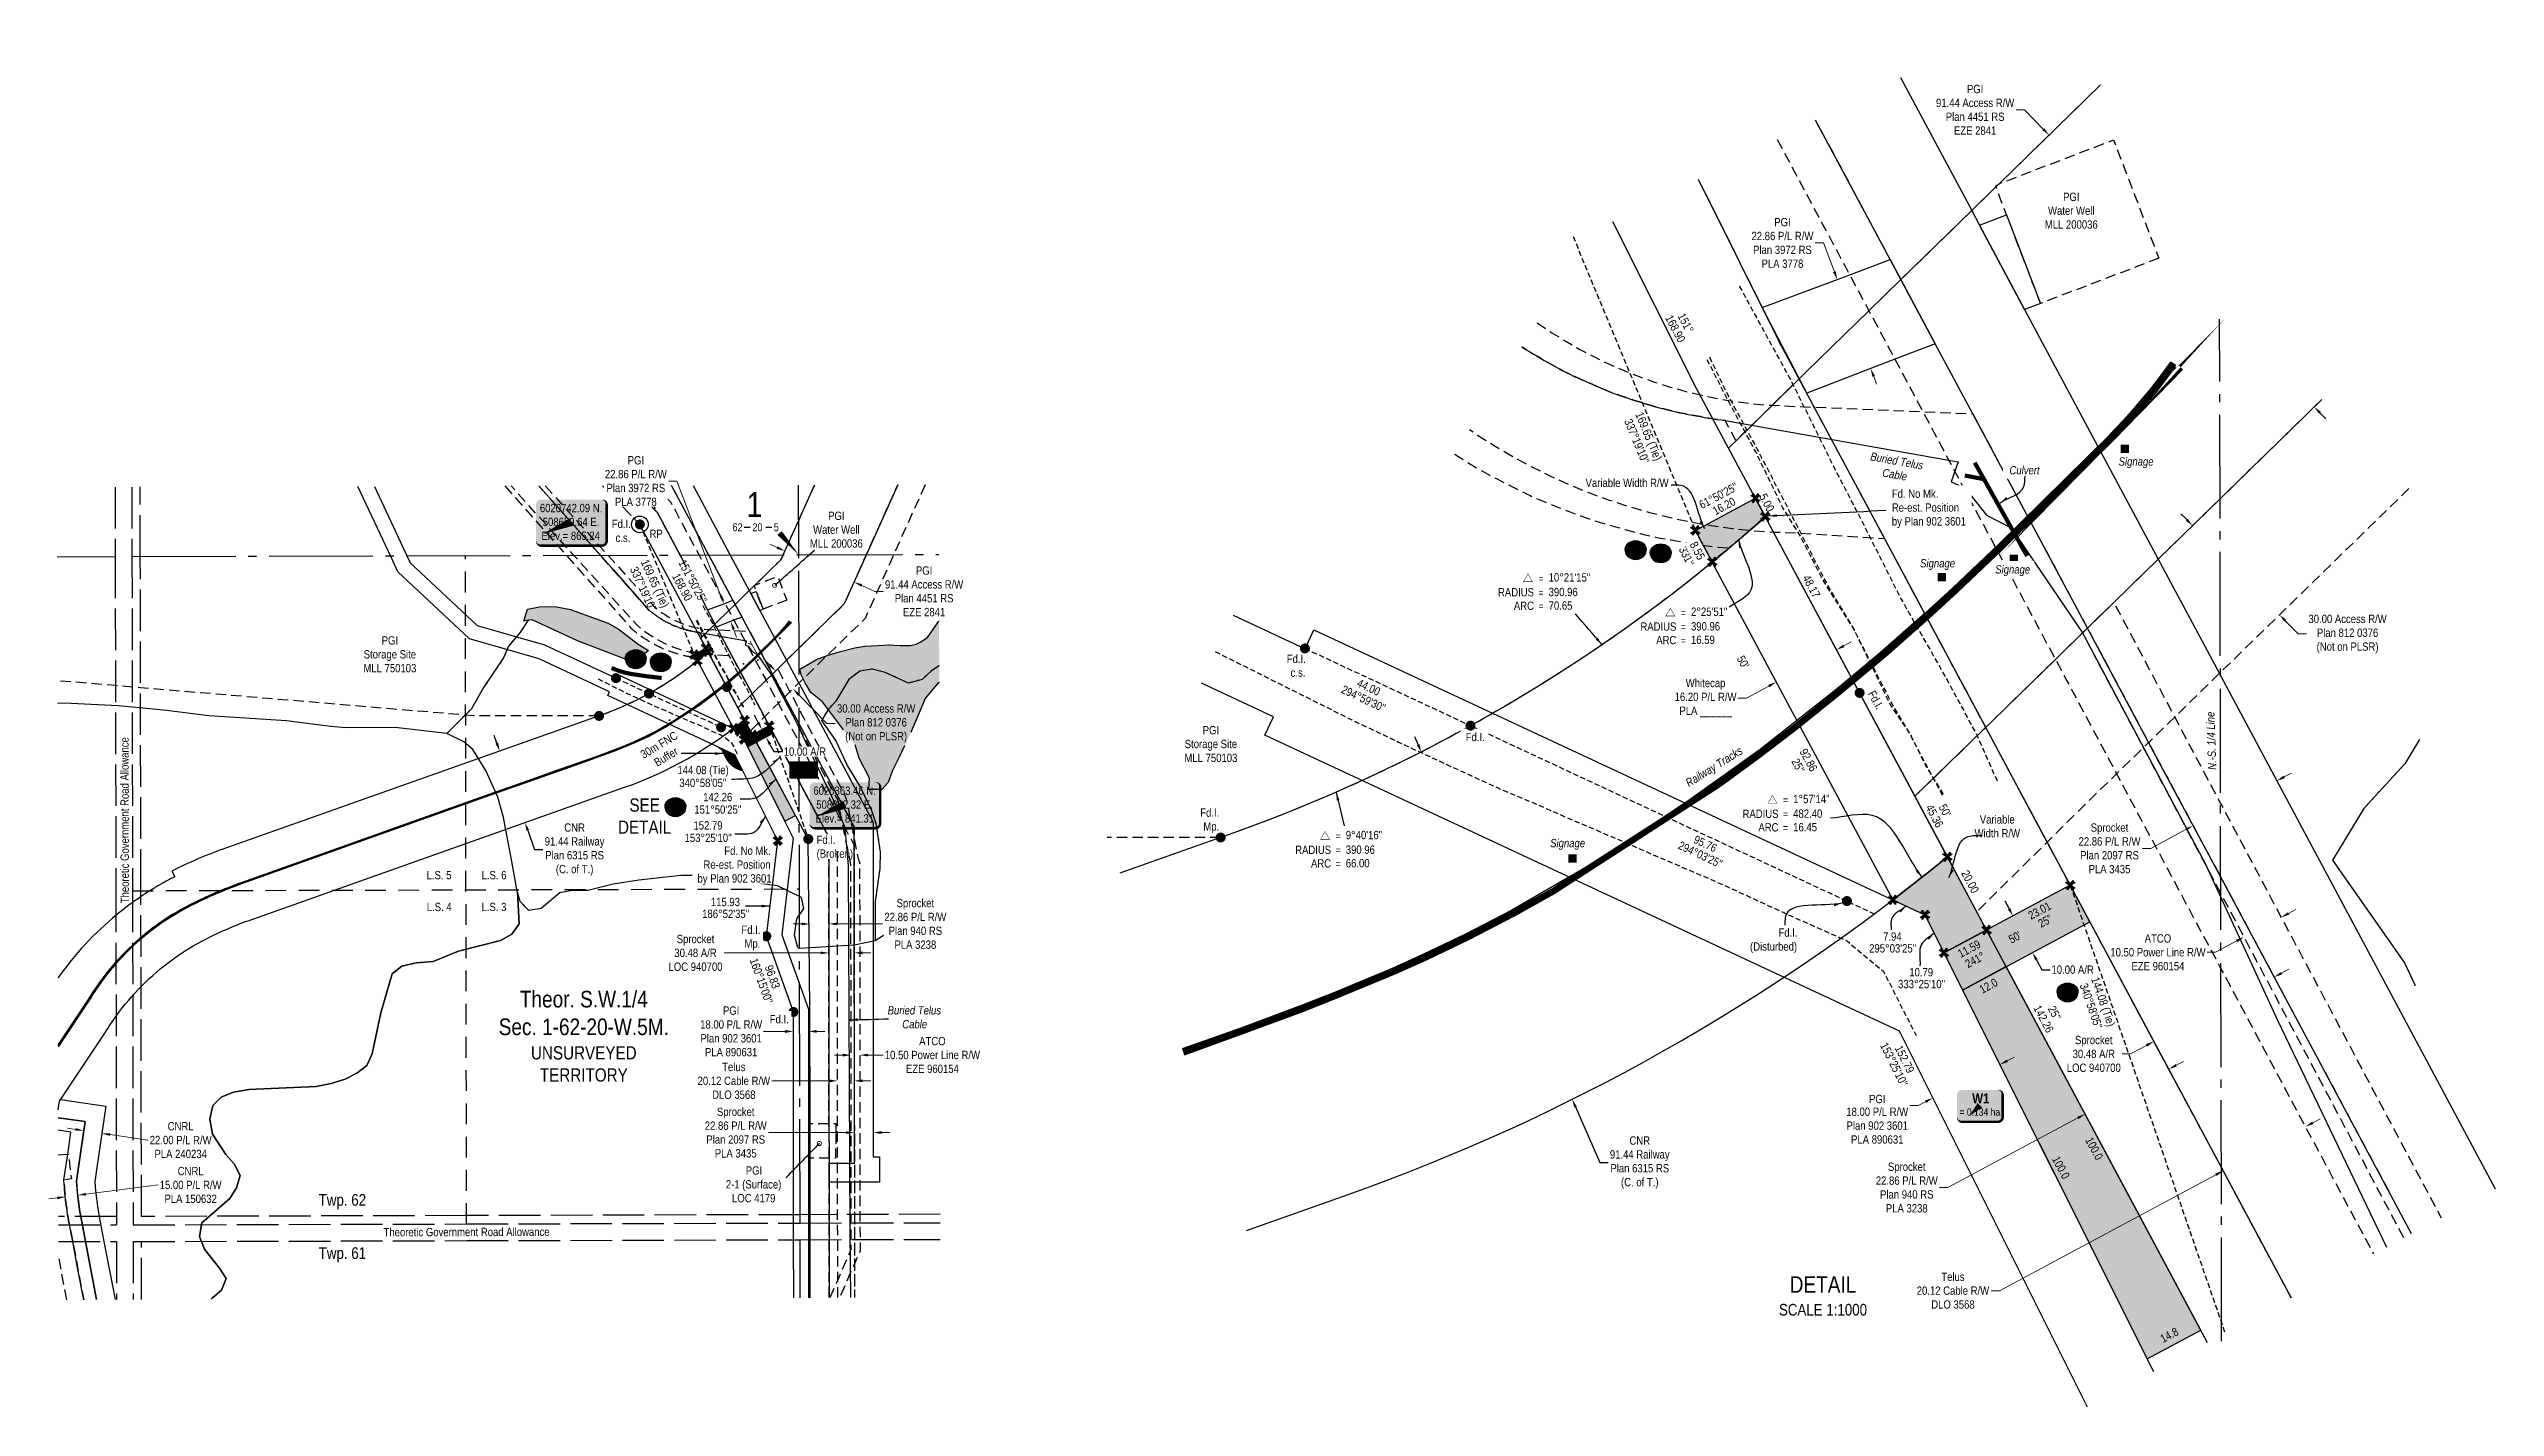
# Model space of a CAD drawing. Extents: x 507490 to 511438, y 6017917 to 6021314.
# Drawn here: x 507948 to 510892, y 6019680 to 6021314 of the extents above; entities that cross this region are included whole.
import ezdxf
from ezdxf.enums import TextEntityAlignment as Align

# ---------------------------------------------------------------- set-up
doc = ezdxf.new("R2010")
doc.units = 0
doc.header["$LTSCALE"] = 5
doc.header["$PDMODE"] = 34
doc.header["$PDSIZE"] = 0.03
for name, pattern in [('foc-ACCESSROAD', [3.75, 2.5, -1.25]), ('foc-FLOWLINE', [3.75, 2.5, -1.25]), ('foc-LSD', [8, 5, -3]), ('foc-QUARTERLINE', [33, 25, -3, 2, -3]), ('foc-TIELINE', [1.875, 1.25, -0.625]), ('foc-UNSURVEYED', [12.5, 10, -2.5]), ('foc-WHEELTRACKS', [2, 0.4, -1.6]), ('UG_PIPE', [1.875, 1.25, -0.625])]:
    doc.linetypes.add(name, pattern=pattern)
doc.layers.get('Defpoints').update_dxf_attribs({"color": 9})
for name, color, linetype in [('10', 1, 'Continuous'), ('35', 37, 'Continuous'), ('9', 3, 'Continuous'), ('AS-PIPE-UG', 44, 'UG_PIPE'), ('AS-ROADS', 254, 'Continuous'), ('AS-TELEPHONE', 224, 'foc-TEL'), ('C-AR', 13, 'foc-ACCESSROAD'), ('C-RW', 13, 'Continuous'), ('C-SYMBOL', 7, 'Continuous'), ('CG-NOTES', 7, 'Continuous'), ('D-TXT', 6, 'Continuous'), ('DETAIL-T', 7, 'Continuous'), ('F-AR', 190, 'foc-ACCESSROAD'), ('F-EZE', 190, 'foc-FLOWLINE'), ('F-RW', 190, 'Continuous'), ('F-WS', 190, 'foc-ACCESSROAD'), ('L-BD', 7, 'Continuous'), ('L-DETAIL-T', 3, 'Continuous'), ('L-MON', 1, 'Continuous'), ('L-MON-T', 1, 'Continuous'), ('L-QSEC', 8, 'foc-QUARTERLINE'), ('L-ROAD-T', 7, 'Continuous'), ('L-SECLBL', 7, 'Continuous'), ('L-SECQ', 8, 'foc-QUARTERLINE'), ('L-SECTION-LSD', 7, 'foc-LSD'), ('L-TIE', 7, 'foc-TIELINE'), ('L-TITLEDB', 4, 'Continuous'), ('L-TITLEDB-T', 4, 'Continuous'), ('L-UNS-T', 3, 'Continuous'), ('L-USEC', 7, 'foc-UNSURVEYED'), ('P-BUFFER-H 30m', 51, 'Continuous'), ('P-BUFFER-T', 40, 'Continuous'), ('P-CROSSINGS', 250, 'Continuous'), ('P-IOP1', 10, 'Continuous'), ('P-PROPOSED', 10, 'Continuous'), ('P-PROPOSED-H', 21, 'Continuous'), ('P-TEMP-BLOCKS', 250, 'Continuous'), ('P-TEMP-H', 41, 'Continuous'), ('P-TEMP_WORKSPACE', 46, 'Continuous'), ('P-TXT', 4, 'Continuous'), ('T-CREEK', 160, 'Continuous'), ('T-WATER', 160, 'Continuous'), ('T-WATER-H', 133, 'Continuous'), ('T-WATER-P3', 160, 'foc-WHEELTRACKS')]:
    doc.layers.add(name, color=color, linetype=linetype)
for name, color, linetype, lineweight in [('AS-GENERAL', 48, 'Continuous', 18), ('C-RW-T', 13, 'Continuous', 9), ('F-AR-T', 190, 'Continuous', 9), ('F-EZE-T', 190, 'Continuous', 9), ('F-RW-T', 190, 'Continuous', 9), ('F-WS-T', 190, 'Continuous', 9), ('P-TEMP-T', 46, 'Continuous', 18), ('T-TEXT', 48, 'Continuous', 18)]:
    doc.layers.add(name, color=color, linetype=linetype, lineweight=lineweight)
doc.layers.add('P-100m WELL BORE BUFFER', color=7, linetype='Continuous', true_color=0xf5ffd6)
doc.styles.add('100L', font='ARIALN.TTF', dxfattribs={"height": 11})
doc.styles.add('175L', font='ARIALN.TTF', dxfattribs={"height": 20})
doc.styles.add('80', font='ARIALN.TTF', dxfattribs={"height": 10})
doc.styles.add('80CG', font='ARIALN.TTF', dxfattribs={"height": 10})
doc.styles.add('80L', font='ARIALN.TTF', dxfattribs={"height": 10})
doc.styles.add('80LS', font='ARIALNI.TTF', dxfattribs={"height": 10})
doc.styles.add('BOLD', font='ARIALNB.TTF')
doc.styles.add('Crossing', font='ARIALN.TTF', dxfattribs={"height": 10})
doc.styles.add('foc-LtypeFont', font='ARIALN.TTF', dxfattribs={"height": 7.35})
doc.styles.add('SIMPLEX', font='ARIALN.TTF')
doc.linetypes.add('foc-TEL', pattern='A,2,-1,["T",foc-LtypeFont,S=0.2,R=0,X=-0.425,Y=-0.75],-1.24,8', length=12.24)
doc.linetypes.add('foc-TEL-NOLINE', pattern='A,0,-2,["T",foc-LtypeFont,S=0.2,R=0,X=-0.425,Y=-0.75],-10.24', length=12.24)
doc.linetypes.add('foc-TOPO-flowdirection-NOLINE', pattern='A,0,[">",foc-LtypeFont,S=0.3,R=0,X=0,Y=-0.945],-20,[">",foc-LtypeFont,S=0.3,R=0,X=0,Y=-0.945],0', length=20)
doc.dimstyles.new('Compass 5 000', dxfattribs={"dimscale": 5, "dimtxt": 9, "dimasz": 2, "dimexe": 0.2, "dimexo": 0.0625, "dimgap": 0.5, "dimtad": 0, "dimtih": 1, "dimtoh": 1, "dimzin": 0, "dimdsep": 46, "dimtxsty": '80CG', "dimcen": 0.1, "dimse1": 1, "dimse2": 1, "dimclrd": 256, "dimclrt": 256, "dimaunit": 1, "dimadec": 4, "dimazin": 0, "dimtfac": 0.06, "dimtofl": 0, "dimtmove": 0, "dimatfit": 1, "dimfxl": 0.2, "dimtolj": 1, "dimtzin": 0, "dimlwd": -1, "dimarcsym": 0})

msp = doc.modelspace()

# ---------------------------------------------------------------- texts
at = {"layer": 'AS-TELEPHONE', "insert": (510141.369, 6020829.187), "char_height": 9.99466, "attachment_point": 1, "rotation": 349.894364, "style": '80L'}
msp.add_mtext_dynamic_manual_height_columns('\\pi0.31942;{\\fArial Narrow|b0|i1|c0|p34;Buried Telus \\P\\pi17.902;Cable}', width=64.39059, gutter_width=50, heights=[0], dxfattribs=at)
at = {"layer": 'AS-TELEPHONE', "insert": (508957.537, 6020162.288), "char_height": 9.99466, "attachment_point": 1, "style": '80L'}
msp.add_mtext_dynamic_manual_height_columns('\\pi0.31942;{\\fArial Narrow|b0|i1|c0|p34;Buried Telus \\P\\pi17.902;Cable}', width=64.39059, gutter_width=50, heights=[0], dxfattribs=at)
at = {"layer": 'C-SYMBOL', "color": 3, "insert": (508592.171, 6020180.766), "char_height": 19.98932, "width": 203.13376, "attachment_point": 2, "style": '175L'}
msp.add_mtext('Theor. S.W.1/4\\PSec. 1-62-20-W.5M.', dxfattribs=at)
at = {"layer": 'D-TXT', "color": 3, "char_height": 13.9926, "attachment_point": 1, "style": '80L'}
for s, insert in [('Twp. 62', (508273.129, 6019936.158)), ('Twp. 61', (508273.129, 6019872.104))]:
    msp.add_mtext_dynamic_manual_height_columns(s, width=101.3954, gutter_width=47.5, heights=[0], dxfattribs=dict(at, insert=insert))
at = {"layer": 'DETAIL-T', "color": 3, "insert": (510083.511, 6019813.547), "char_height": 19.98943, "width": 216.99336, "attachment_point": 5, "style": '80CG'}
msp.add_mtext('DETAIL\\P{\\H0.7x;SCALE 1:1000}', dxfattribs=at)
at = {"layer": 'F-AR-T', "insert": (508762.839, 6019969.544), "char_height": 9.99466, "attachment_point": 1, "style": '80L'}
msp.add_mtext_dynamic_manual_height_columns('\\pi24.209;PGI\\P\\pi0.23129;2-1 (Surface)\\P\\pi7.7;LOC 4179', width=66.25962, gutter_width=50, heights=[0], dxfattribs=at)
at = {"layer": 'F-WS-T', "width": 63.21766, "attachment_point": 8, "style": '80L'}
for s, insert, char_height in [('PGI\\PWater Well\\PMLL 200036', (510382.31, 6021097.868), 9.9947), ('PGI\\PWater Well\\PMLL 200036', (508896.09, 6020713.992), 9.9947), ('PGI\\PStorage Site\\PMLL 750103', (508358.781, 6020563.984), 9.99466), ('PGI\\PStorage Site\\PMLL 750103', (509346.866, 6020456.001), 9.99466)]:
    msp.add_mtext(s, dxfattribs=dict(at, insert=insert, char_height=char_height))
at = {"layer": 'L-BD', "style": '80L'}
for s, height, rotation, p in [('151°', 9.9947, 298.1604, (509918.355, 6020984.354)), ('168.90', 9.9947, 298.1604, (509905.799, 6020977.633)), ("337°19'10''", 9.99471, 292.6083, (509859.573, 6020842.205)), ('169.65 (Tie)', 9.99471, 292.6083, (509872.721, 6020847.681)), ("61°50'25''", 9.9947, 28.1604, (509957.702, 6020776.686)), ('16.20', 9.9947, 28.1604, (509964.424, 6020764.13)), ('5.00', 9.9947, 298.1604, (510015.953, 6020768.316)), ('331°', 9.9947, 298.1604, (509919.77, 6020703.664)), ('48.17', 9.9947, 298.1604, (510069.714, 6020667.608)), ("50'", 9.9947, 298.1604, (509987.306, 6020576.491)), ('44.00', 9.9894, 335.0079, (509536.765, 6020546.028)), ('294°59\'30"', 9.9894, 335.0079, (509530.434, 6020532.446)), ('92.86', 9.9894, 298.1604, (510066.17, 6020458.51)), ("25''", 9.9894, 298.1604, (510053.62, 6020451.792)), ('45.36', 9.9947, 298.1698, (510217.731, 6020391.12)), ("50'", 9.9947, 298.1698, (510230.286, 6020397.843)), ('294°03\'25"', 9.9894, 335.0079, (509935.86, 6020344.839)), ('95.76', 9.9894, 335.0079, (509941.874, 6020357.741)), ('20.00', 9.9947, 298.1698, (510260.674, 6020312.141)), ('23.01', 9.9947, 28.1698, (510344.189, 6020277.324)), ('25"', 9.9947, 28.1698, (510350.913, 6020264.769)), ('11.59', 9.9947, 28.1698, (510259.441, 6020231.373)), ("50'", 9.9947, 28.1698, (510314.494, 6020245.266)), ('96.83', 9.9947, 289.7506, (508819.272, 6020197.639)), ('241°', 9.9947, 28.1698, (510266.518, 6020218.157)), ("340°58'05''", 9.99471, 289.0674, (510406.201, 6020162.527)), ('144.08 (Tie)', 9.99471, 289.0674, (510419.662, 6020167.18)), ('142.26', 9.9947, 298.1698, (510348.98, 6020146.986)), ("25''", 9.9947, 298.1698, (510362.197, 6020154.064)), ("153°25'10''", 9.99471, 296.5504, (510169.089, 6020092.132)), ('152.79', 9.9947, 296.5504, (510181.829, 6020098.498))]:
    msp.add_text(s, height=height, rotation=rotation, dxfattribs=at).set_placement(p, align=Align.MIDDLE)
for s, height, p in [('144.08 (Tie)', 9.99471, (508735.735, 6020445.283)), ("340°58'05''", 9.99471, (508735.525, 6020431.042)), ('142.26', 9.9947, (508753.332, 6020413.953)), ('152.79', 9.9947, (508741.655, 6020379.914)), ("151°50'25''", 9.99471, (508753.51, 6020398.962)), ('115.93', 9.9947, (508762.584, 6020287.688)), ("295°03'25''", 9.99471, (510167.437, 6020231.883)), ('7.94', 9.9947, (510166.992, 6020246.119)), ('10.79', 9.9947, (510201.676, 6020203.167)), ("333°25'10''", 9.99471, (510202.225, 6020188.935))]:
    msp.add_text(s, height=height, dxfattribs=at).set_placement(p, align=Align.MIDDLE)
at = {"layer": 'L-DETAIL-T', "insert": (508665.402, 6020391.044), "char_height": 15.9905, "width": 63.59829, "attachment_point": 5, "style": '80CG'}
msp.add_mtext('SEE DETAIL', dxfattribs=at)
at = {"layer": 'L-SECQ', "linetype": 'foc-TEL-NOLINE', "insert": (510547.01, 6020446.171), "char_height": 9.99471, "attachment_point": 1, "rotation": 91.984827, "style": '80L'}
msp.add_mtext_dynamic_manual_height_columns('\\pi0.34456;{\\fArial Narrow|b0|i1|c0|p34;N.-S. 1/4 Line}', width=69.86126, gutter_width=50, heights=[0], dxfattribs=at)
at = {"layer": 'P-BUFFER-T', "insert": (508658.818, 6020468.258), "char_height": 9.99241, "attachment_point": 1, "rotation": 31.035136, "style": '80L'}
msp.add_mtext_dynamic_manual_height_columns('\\pi0.29115;30m FNC \\P\\pi9.3838;Buffer', width=48.6222, gutter_width=49.988, heights=[0], dxfattribs=at)
at = {"layer": 'P-TEMP-T', "style": '80L'}
for s, rotation, p in [('12.0', 28.1597, (510282.666, 6020186.735)), ('100.0', 298.1604, (510409.927, 6019990.988)), ('100.0', 298.1604, (510369.884, 6019968.145)), ('14.8', 28.1597, (510500.3, 6019766.478))]:
    msp.add_text(s, height=9.9947, rotation=rotation, dxfattribs=at).set_placement(p, align=Align.MIDDLE)

# ---------------------------------------------------------------- blocks, each defined once
blk = doc.blocks.new('L-SECLBL')
at = {"layer": '9', "color": 7}
for p, q in [((-5.1, -27.8), (-12.3, -27.8)), ((20.7, -27.8), (13.5, -27.8))]:
    blk.add_line(p, q, dxfattribs=at)
at = {"layer": '10', "color": 2, "style": 'SIMPLEX'}
blk.add_attdef('SEC', text='', height=30, dxfattribs=at).set_placement((0, 0), align=Align.MIDDLE)
at = {"layer": '10', "color": 5, "style": '80L'}
blk.add_attdef('TWP', text='', height=9.5, dxfattribs=at).set_placement((-14.4, -27.4), align=Align.MIDDLE_RIGHT)
blk.add_attdef('RGE', text='', height=9.5, dxfattribs=at).set_placement((3.6, -27.4), align=Align.MIDDLE_CENTER)
blk.add_attdef('MER', text='', height=9.5, dxfattribs=at).set_placement((23.2, -27.4), align=Align.MIDDLE_LEFT)
blk = doc.blocks.new('label_road_theoretic')
at = {"layer": 'L-ROAD-T', "style": '80L'}
blk.add_text('Theoretic Government Road Allowance', height=10, dxfattribs=at).set_placement((0, 0), align=Align.MIDDLE_CENTER)
blk = doc.blocks.new('UT')
at = {"layer": 'L-UNS-T', "color": 3, "insert": (0, 0), "char_height": 16, "attachment_point": 5, "style": '80L'}
blk.add_mtext_dynamic_manual_height_columns('UNSURVEYED TERRITORY', width=126.414, gutter_width=47.5, heights=[0], dxfattribs=at)
blk = doc.blocks.new('*D412')
at = {"layer": 'Defpoints', "color": 0, "transparency": 16777216}
for p in [(508897.5, 6020194.7), (508917.6, 6020194.7), (508917.7, 6020072.4)]:
    blk.add_point(p, dxfattribs=at)
at = {"layer": 'F-AR-T', "transparency": 16777216}
for p, q in [((508887.6, 6020072.4), (508818.6, 6020072.4)), ((508927.7, 6020072.4), (508937.7, 6020072.4))]:
    blk.add_line(p, q, dxfattribs=at)
for points in [[(508887.6, 6020074.1), (508887.6, 6020070.7), (508897.6, 6020072.4)], [(508927.7, 6020074.1), (508927.7, 6020070.8), (508917.7, 6020072.4)]]:
    blk.add_solid(points, dxfattribs=at)
at = {"layer": 'F-AR-T', "transparency": 16777216, "insert": (508772.7, 6020072.4), "char_height": 10, "attachment_point": 5, "style": '80CG'}
blk.add_mtext('\\A1;Telus\\P20.12 Cable R/W\\PDLO 3568', dxfattribs=at)
blk = doc.blocks.new('*D419')
at = {"layer": 'Defpoints', "color": 0, "transparency": 16777216}
for p in [(508913.8, 6020103.5), (508924.3, 6020103.5), (508924.3, 6020103.4)]:
    blk.add_point(p, dxfattribs=at)
at = {"layer": 'F-EZE-T', "transparency": 16777216}
for p, q in [((508903.8, 6020103.4), (508893.8, 6020103.4)), ((508934.3, 6020103.4), (508952.5, 6020103.5))]:
    blk.add_line(p, q, dxfattribs=at)
for points in [[(508903.8, 6020105.1), (508903.8, 6020101.7), (508913.8, 6020103.4)], [(508934.3, 6020105.1), (508934.4, 6020101.8), (508924.3, 6020103.4)]]:
    blk.add_solid(points, dxfattribs=at)
at = {"layer": 'F-EZE-T', "transparency": 16777216, "insert": (509011.7, 6020103.5), "char_height": 10, "attachment_point": 5, "style": '80CG'}
blk.add_mtext('\\A1;ATCO\\P10.50 Power Line R/W\\PEZE 960154', dxfattribs=at)
blk = doc.blocks.new('*D432')
at = {"layer": 'Defpoints', "color": 0, "transparency": 16777216}
for p in [(508864.3, 6020282.1), (508887.1, 6020282.1), (508887.1, 6020261.3)]:
    blk.add_point(p, dxfattribs=at)
at = {"layer": 'F-RW-T', "transparency": 16777216}
for p, q in [((508854.3, 6020261.2), (508844.3, 6020261.2)), ((508897.1, 6020261.3), (508951.7, 6020261.3))]:
    blk.add_line(p, q, dxfattribs=at)
for points in [[(508854.3, 6020262.9), (508854.3, 6020259.6), (508864.3, 6020261.2)], [(508897.1, 6020262.9), (508897.1, 6020259.6), (508887.1, 6020261.3)]]:
    blk.add_solid(points, dxfattribs=at)
at = {"layer": 'F-RW-T', "transparency": 16777216, "insert": (508991.2, 6020261.3), "char_height": 10, "attachment_point": 5, "style": '80CG', "bg_fill": 3, "box_fill_scale": 1.1, "bg_fill_color": 256, "bg_fill_true_color": 13158600, "bg_fill_transparency": 0}
blk.add_mtext('\\A1;Sprocket\\P22.86 P/L R/W\\PPlan 940 RS\\PPLA 3238', dxfattribs=at)
blk = doc.blocks.new('*D455')
at = {"layer": 'Defpoints', "color": 0, "transparency": 16777216}
for p in [(508514, 6020477.6), (508521.4, 6020383.3), (508544.6, 6020391.5)]:
    blk.add_point(p, dxfattribs=at)
at = {"layer": 'L-TITLEDB-T', "transparency": 16777216}
for p, q in [((508487.5, 6020478.8), (508484.2, 6020488.2)), ((508524.7, 6020373.9), (508532.9, 6020350.8)), ((508532.9, 6020350.8), (508542.9, 6020350.8))]:
    blk.add_line(p, q, dxfattribs=at)
for points in [[(508489.1, 6020479.4), (508485.9, 6020478.3), (508490.9, 6020469.4)], [(508526.3, 6020374.4), (508523.2, 6020373.3), (508521.4, 6020383.3)]]:
    blk.add_solid(points, dxfattribs=at)
at = {"layer": 'L-TITLEDB-T', "transparency": 16777216, "insert": (508581.1, 6020350.8), "char_height": 10, "attachment_point": 5, "style": '80CG'}
blk.add_mtext('\\A1;CNR\\P91.44 Railway\\PPlan 6315 RS\\P(C. of T.)', dxfattribs=at)
blk = doc.blocks.new('fdia')
at = {"color": 255, "const_width": 1}
blk.add_lwpolyline([(-0.5, 0, 1), (0.5, 0, 1)], format="xyb", close=True, dxfattribs=at)
blk = doc.blocks.new('Fdiaa')
blk.add_blockref('fdia', (0, 0))
blk = doc.blocks.new('fdib')
at = {"color": 1, "const_width": 1.6}
blk.add_lwpolyline([(-0.4, 0, 1), (0.4, 0, 1)], format="xyb", close=True, dxfattribs=at)
at = {"color": 1}
blk.add_circle((0, 0), 0.8, dxfattribs=at)
blk = doc.blocks.new('Fdibb')
blk.add_blockref('fdib', (0, 0))
blk = doc.blocks.new('fdicc')
for name in ['Fdibb', 'Fdiaa']:
    blk.add_blockref(name, (0, 0))
blk = doc.blocks.new('FDI')
blk.add_blockref('fdicc', (0, 0))
blk = doc.blocks.new('*D468')
at = {"layer": 'Defpoints', "color": 0, "transparency": 16777216}
for p in [(508887.1, 6020273.5), (508917.6, 6020273.5), (508887.1, 6020226.5)]:
    blk.add_point(p, dxfattribs=at)
at = {"layer": 'F-AR-T', "transparency": 16777216}
for p, q in [((508877.1, 6020226.5), (508760.9, 6020226.4)), ((508927.6, 6020226.5), (508937.6, 6020226.5))]:
    blk.add_line(p, q, dxfattribs=at)
for points in [[(508877.1, 6020228.1), (508877.1, 6020224.8), (508887.1, 6020226.5)], [(508927.6, 6020228.1), (508927.6, 6020224.8), (508917.6, 6020226.5)]]:
    blk.add_solid(points, dxfattribs=at)
at = {"layer": 'F-AR-T', "transparency": 16777216, "insert": (508726.6, 6020226.4), "char_height": 10, "attachment_point": 5, "style": '80CG'}
blk.add_mtext('\\A1;Sprocket\\P30.48 A/R\\PLOC 940700', dxfattribs=at)
blk = doc.blocks.new('*D469')
at = {"layer": 'Defpoints', "color": 0, "transparency": 16777216}
for p in [(508917.7, 6020065), (508940.5, 6020065), (508917.7, 6020010.2)]:
    blk.add_point(p, dxfattribs=at)
at = {"layer": 'F-RW-T', "transparency": 16777216}
for p, q in [((508907.7, 6020010.2), (508814.5, 6020010.1)), ((508950.6, 6020010.2), (508960.6, 6020010.2))]:
    blk.add_line(p, q, dxfattribs=at)
for points in [[(508907.7, 6020011.8), (508907.7, 6020008.5), (508917.7, 6020010.2)], [(508950.6, 6020011.9), (508950.6, 6020008.5), (508940.6, 6020010.2)]]:
    blk.add_solid(points, dxfattribs=at)
at = {"layer": 'F-RW-T', "transparency": 16777216, "insert": (508775, 6020010.1), "char_height": 10, "attachment_point": 5, "style": '80CG'}
blk.add_mtext('\\A1;Sprocket\\P22.86 P/L R/W\\PPlan 2097 RS\\PPLA 3435', dxfattribs=at)
blk = doc.blocks.new('*D470')
at = {"layer": 'Defpoints', "color": 0, "transparency": 16777216}
for p in [(508752.1, 6020643.2), (508760.8, 6020646.6), (508760.3, 6020621.9)]:
    blk.add_point(p, dxfattribs=at)
at = {"layer": 'F-RW-T', "transparency": 16777216}
for p, q in [((508704.3, 6020794.2), (508694.3, 6020794.2)), ((508757.2, 6020655.9), (508704.3, 6020794.2)), ((508772.5, 6020615.9), (508776.1, 6020606.5))]:
    blk.add_line(p, q, dxfattribs=at)
for points in [[(508758.8, 6020656.5), (508755.7, 6020655.3), (508760.8, 6020646.6)], [(508774.1, 6020616.5), (508771, 6020615.3), (508769, 6020625.2)]]:
    blk.add_solid(points, dxfattribs=at)
at = {"layer": 'F-RW-T', "transparency": 16777216, "insert": (508654.8, 6020794.2), "char_height": 10, "attachment_point": 5, "style": '80CG', "bg_fill": 3, "box_fill_scale": 1.1, "bg_fill_color": 256, "bg_fill_true_color": 13158600, "bg_fill_transparency": 0}
blk.add_mtext('\\A1;PGI\\P22.86 P/L R/W\\PPlan 3972 RS\\PPLA 3778', dxfattribs=at)
blk = doc.blocks.new('*D471')
at = {"layer": 'Defpoints', "color": 0, "transparency": 16777216}
for p in [(508873.8, 6020615.3), (508894.8, 6020593.8), (508823, 6020565.7)]:
    blk.add_point(p, dxfattribs=at)
at = {"layer": 'F-AR-T', "transparency": 16777216}
for p, q in [((508816, 6020572.8), (508809, 6020580)), ((508850.9, 6020537), (508884.7, 6020502.4)), ((508884.7, 6020502.4), (508894.7, 6020502.4))]:
    blk.add_line(p, q, dxfattribs=at)
for points in [[(508817.2, 6020574), (508814.8, 6020571.6), (508823, 6020565.7)], [(508852.1, 6020538.2), (508849.7, 6020535.9), (508843.9, 6020544.2)]]:
    blk.add_solid(points, dxfattribs=at)
at = {"layer": 'F-AR-T', "transparency": 16777216, "insert": (508944, 6020502.4), "char_height": 10, "attachment_point": 5, "style": '80CG'}
blk.add_mtext('\\A1;30.00 Access R/W\\PPlan 812 0376\\P(Not on PLSR)', dxfattribs=at)
blk = doc.blocks.new('*D472')
at = {"layer": 'Defpoints', "color": 0, "transparency": 16777216}
for p in [(508835.3, 6020712.7), (508917.5, 6020672.7), (508918.6, 6020675.2)]:
    blk.add_point(p, dxfattribs=at)
at = {"layer": 'F-AR-T', "transparency": 16777216}
for p, q in [((508825, 6020714.2), (508815.9, 6020718.3)), ((508926.6, 6020668.6), (508942.4, 6020661.5)), ((508942.4, 6020661.5), (508952.4, 6020661.5))]:
    blk.add_line(p, q, dxfattribs=at)
for points in [[(508825.7, 6020715.7), (508824.3, 6020712.6), (508834.1, 6020710.1)], [(508927.3, 6020670.1), (508925.9, 6020667.1), (508917.5, 6020672.7)]]:
    blk.add_solid(points, dxfattribs=at)
at = {"layer": 'F-AR-T', "transparency": 16777216, "insert": (509001.7, 6020661.5), "char_height": 10, "attachment_point": 5, "style": '80CG'}
blk.add_mtext('\\A1;PGI\\P91.44 Access R/W\\PPlan 4451 RS\\PEZE 2841', dxfattribs=at)
blk = doc.blocks.new('TEMP')
h = blk.add_hatch(color=255)
h.dxf.hatch_style = 1
h.paths.add_polyline_path([(0, 0.25), (-0.67, 1.15), (-0.67, 0.67), (-1.15, 0.67), (-0.25, 0), (-1.15, -0.67), (-0.67, -0.67), (-0.67, -1.15), (0, -0.25), (0.67, -1.15), (0.67, -0.67), (1.15, -0.67), (0.25, 0), (1.15, 0.67), (0.67, 0.67), (0.67, 1.15)])
h.paths.add_polyline_path([(0.57, 0.85), (0.57, 0.57), (0.85, 0.57), (0.08, 0), (0.85, -0.57), (0.57, -0.57), (0.57, -0.85), (0, -0.08), (-0.57, -0.85), (-0.57, -0.57), (-0.85, -0.57), (-0.08, 0), (-0.85, 0.57), (-0.57, 0.57), (-0.57, 0.85), (0, 0.08)], flags=16)
h = blk.add_hatch(color=1)
h.dxf.hatch_style = 1
h.paths.add_polyline_path([(0, 0.08), (-0.57, 0.85), (-0.57, 0.57), (-0.85, 0.57), (-0.08, 0), (-0.85, -0.57), (-0.57, -0.57), (-0.57, -0.85), (0, -0.08), (0.57, -0.85), (0.57, -0.57), (0.85, -0.57), (0.08, 0), (0.85, 0.57), (0.57, 0.57), (0.57, 0.85)])
at = {"color": 1}
for p, q in [((-0.08, 0), (0.08, 0)), ((0, 0.08), (0, -0.08))]:
    blk.add_line(p, q, dxfattribs=at)
at = {"color": 255, "flags": 128}
blk.add_lwpolyline([(-0.25, 0), (-1.15, 0.67), (-0.67, 0.67), (-0.67, 1.15), (0, 0.25), (0.67, 1.15), (0.67, 0.67), (1.15, 0.67), (0.25, 0), (1.15, -0.67), (0.67, -0.67), (0.67, -1.15), (0, -0.25), (-0.67, -1.15), (-0.67, -0.67), (-1.15, -0.67)], close=True, dxfattribs=at)
at = {"color": 1, "flags": 128}
blk.add_lwpolyline([(-0.08, 0), (-0.85, 0.57), (-0.57, 0.57), (-0.57, 0.85), (0, 0.08), (0.57, 0.85), (0.57, 0.57), (0.85, 0.57), (0.08, 0), (0.85, -0.57), (0.57, -0.57), (0.57, -0.85), (0, -0.08), (-0.57, -0.85), (-0.57, -0.57), (-0.85, -0.57)], close=True, dxfattribs=at)
blk = doc.blocks.new('*D476')
at = {"layer": 'Defpoints', "color": 0, "transparency": 16777216}
for p in [(510312.3, 6020059.9), (510215.8, 6020051.8), (510231.8, 6020019.7)]:
    blk.add_point(p, dxfattribs=at)
at = {"layer": 'F-RW-T', "transparency": 16777216}
for p, q in [((510305.2, 6020096.4), (510314.1, 6020100.9)), ((510197.9, 6020042.8), (510187.9, 6020042.8)), ((510206.8, 6020047.3), (510197.9, 6020042.8))]:
    blk.add_line(p, q, dxfattribs=at)
for points in [[(510304.5, 6020097.9), (510305.9, 6020095), (510296.3, 6020092)], [(510206.1, 6020048.8), (510207.6, 6020045.8), (510215.8, 6020051.8)]]:
    blk.add_solid(points, dxfattribs=at)
at = {"layer": 'F-RW-T', "transparency": 16777216, "char_height": 10, "attachment_point": 5, "style": '80CG'}
for s, insert in [('\\A1;PGI', (510148.8, 6020050.5)), ('\\A1;18.00 P/L R/W\\PPlan 902 3601\\PPLA 890631', (510148.8, 6020018.5))]:
    blk.add_mtext(s, dxfattribs=dict(at, insert=insert))
blk = doc.blocks.new('*D477')
at = {"layer": 'Defpoints', "color": 0, "transparency": 16777216}
for p in [(510500.2, 6020085.4), (510399, 6020032.5), (510399.5, 6020031.4)]:
    blk.add_point(p, dxfattribs=at)
at = {"layer": 'F-RW-T', "transparency": 16777216}
for p, q in [((510508.5, 6020091.1), (510517.3, 6020095.8)), ((510390.2, 6020027.8), (510233.8, 6019944)), ((510233.8, 6019944), (510223.8, 6019944))]:
    blk.add_line(p, q, dxfattribs=at)
for points in [[(510507.7, 6020092.6), (510509.3, 6020089.7), (510499.7, 6020086.4)], [(510389.4, 6020029.2), (510390.9, 6020026.3), (510399, 6020032.5)]]:
    blk.add_solid(points, dxfattribs=at)
at = {"layer": 'F-RW-T', "transparency": 16777216, "insert": (510184.3, 6019944), "char_height": 10, "attachment_point": 5, "style": '80CG'}
blk.add_mtext('\\A1;Sprocket\\P22.86 P/L R/W\\PPlan 940 RS\\PPLA 3238', dxfattribs=at)
blk = doc.blocks.new('*D478')
at = {"layer": 'Defpoints', "color": 0, "transparency": 16777216}
for p in [(509482.3, 6020416.8), (509781.7, 6020050.2), (509663.9, 6019998.9)]:
    blk.add_point(p, dxfattribs=at)
at = {"layer": 'L-TITLEDB-T', "transparency": 16777216}
for p, q in [((509596.2, 6020477.2), (509592.2, 6020486.4)), ((509785.7, 6020041), (509814.8, 6019974.1)), ((509814.8, 6019974.1), (509824.8, 6019974.1))]:
    blk.add_line(p, q, dxfattribs=at)
for points in [[(509597.7, 6020477.8), (509594.6, 6020476.5), (509600.1, 6020468)], [(509787.2, 6020041.7), (509784.2, 6020040.3), (509781.7, 6020050.2)]]:
    blk.add_solid(points, dxfattribs=at)
at = {"layer": 'L-TITLEDB-T', "transparency": 16777216, "insert": (509863, 6019974.1), "char_height": 10, "attachment_point": 5, "style": '80CG'}
blk.add_mtext('\\A1;CNR\\P91.44 Railway\\PPlan 6315 RS\\P(C. of T.)', dxfattribs=at)
blk = doc.blocks.new('*D479')
at = {"layer": 'Defpoints', "color": 0, "transparency": 16777216}
for p in [(510599.8, 6020247.3), (510626.5, 6020197.3), (510455, 6020169.9)]:
    blk.add_point(p, dxfattribs=at)
at = {"layer": 'F-AR-T', "transparency": 16777216}
for p, q in [((510635.4, 6020202), (510644.2, 6020206.7)), ((510472.9, 6020115.1), (510453.7, 6020104.8)), ((510453.7, 6020104.8), (510443.7, 6020104.8))]:
    blk.add_line(p, q, dxfattribs=at)
for points in [[(510634.6, 6020203.5), (510636.1, 6020200.5), (510626.5, 6020197.3)], [(510472.1, 6020116.6), (510473.7, 6020113.6), (510481.7, 6020119.8)]]:
    blk.add_solid(points, dxfattribs=at)
at = {"layer": 'F-AR-T', "transparency": 16777216, "insert": (510409.4, 6020104.8), "char_height": 10, "attachment_point": 5, "style": '80CG'}
blk.add_mtext('\\A1;Sprocket\\P30.48 A/R\\PLOC 940700', dxfattribs=at)
blk = doc.blocks.new('*D480')
at = {"layer": 'Defpoints', "color": 0, "transparency": 16777216}
for p in [(510529, 6020379.6), (510744.6, 6020218.6), (510643.9, 6020164.7)]:
    blk.add_point(p, dxfattribs=at)
at = {"layer": 'F-AR-T', "transparency": 16777216}
for p, q in [((510638.5, 6020438.1), (510647.3, 6020442.8)), ((510477.9, 6020352.2), (510467.9, 6020352.2)), ((510520.2, 6020374.8), (510477.9, 6020352.2))]:
    blk.add_line(p, q, dxfattribs=at)
for points in [[(510637.7, 6020439.6), (510639.3, 6020436.6), (510629.7, 6020433.4)], [(510519.4, 6020376.3), (510521, 6020373.4), (510529, 6020379.6)]]:
    blk.add_solid(points, dxfattribs=at)
at = {"layer": 'F-AR-T', "transparency": 16777216, "insert": (510428.3, 6020352.2), "char_height": 10, "attachment_point": 5, "style": '80CG'}
blk.add_mtext('\\A1;Sprocket\\P22.86 P/L R/W\\PPlan 2097 RS\\PPLA 3435', dxfattribs=at)
blk = doc.blocks.new('*D481')
at = {"layer": 'Defpoints', "color": 0, "transparency": 16777216}
for p in [(510588.7, 6020158.2), (510489.6, 6020105.2), (510565.1, 6019964.2)]:
    blk.add_point(p, dxfattribs=at)
at = {"layer": 'F-AR-T', "transparency": 16777216}
for p, q in [((510673, 6020021.9), (510681.8, 6020026.7)), ((510556.3, 6019959.4), (510295.8, 6019819.9)), ((510295.8, 6019819.9), (510285.8, 6019819.9))]:
    blk.add_line(p, q, dxfattribs=at)
for points in [[(510672.2, 6020023.4), (510673.8, 6020020.5), (510664.2, 6020017.2)], [(510555.5, 6019960.9), (510557.1, 6019958), (510565.1, 6019964.2)]]:
    blk.add_solid(points, dxfattribs=at)
at = {"layer": 'F-AR-T', "transparency": 16777216, "insert": (510239.9, 6019819.9), "char_height": 10, "attachment_point": 5, "style": '80CG'}
blk.add_mtext('\\A1;Telus\\P20.12 Cable R/W\\PDLO 3568', dxfattribs=at)
blk = doc.blocks.new('*D482')
at = {"layer": 'Defpoints', "color": 0, "transparency": 16777216}
for p in [(510590.2, 6020245.5), (510665.6, 6020211.6), (510620.8, 6020187.9)]:
    blk.add_point(p, dxfattribs=at)
at = {"layer": 'F-EZE-T', "transparency": 16777216}
for p, q in [((510643.8, 6020273.9), (510652.7, 6020278.6)), ((510581.4, 6020240.8), (510555.7, 6020227.1)), ((510555.7, 6020227.1), (510545.7, 6020227.1))]:
    blk.add_line(p, q, dxfattribs=at)
for points in [[(510643.1, 6020275.4), (510644.6, 6020272.5), (510635, 6020269.3)], [(510580.6, 6020242.3), (510582.2, 6020239.3), (510590.2, 6020245.5)]]:
    blk.add_solid(points, dxfattribs=at)
at = {"layer": 'F-EZE-T', "transparency": 16777216, "insert": (510486.6, 6020227.1), "char_height": 10, "attachment_point": 5, "style": '80CG'}
blk.add_mtext('\\A1;ATCO\\P10.50 Power Line R/W\\PEZE 960154', dxfattribs=at)
blk = doc.blocks.new('*D483')
at = {"layer": 'Defpoints', "color": 0, "transparency": 16777216}
for p in [(510595, 6020805.8), (510699.7, 6020698.5), (510632.9, 6020633.3)]:
    blk.add_point(p, dxfattribs=at)
at = {"layer": 'F-AR-T', "transparency": 16777216}
for p, q in [((510521.2, 6020747.8), (510514.3, 6020754.9)), ((510639.9, 6020626.2), (510655.5, 6020610.2)), ((510655.5, 6020610.2), (510665.5, 6020610.2))]:
    blk.add_line(p, q, dxfattribs=at)
for points in [[(510522.4, 6020748.9), (510520, 6020746.6), (510528.2, 6020740.6)], [(510641.1, 6020627.3), (510638.7, 6020625), (510632.9, 6020633.3)]]:
    blk.add_solid(points, dxfattribs=at)
at = {"layer": 'F-AR-T', "transparency": 16777216, "insert": (510714.8, 6020610.2), "char_height": 10, "attachment_point": 5, "style": '80CG'}
blk.add_mtext('\\A1;30.00 Access R/W\\PPlan 812 0376\\P(Not on PLSR)', dxfattribs=at)
blk = doc.blocks.new('*D484')
at = {"layer": 'Defpoints', "color": 0, "transparency": 16777216}
for p in [(510355.6, 6021210.6), (510263.1, 6021120.3), (510582.2, 6020793.3)]:
    blk.add_point(p, dxfattribs=at)
at = {"layer": 'F-AR-T', "transparency": 16777216}
for p, q in [((510325.9, 6021241), (510315.9, 6021241)), ((510348.6, 6021217.7), (510325.9, 6021241)), ((510681.6, 6020876.3), (510688.6, 6020869.2))]:
    blk.add_line(p, q, dxfattribs=at)
for points in [[(510349.8, 6021218.9), (510347.4, 6021216.5), (510355.6, 6021210.6)], [(510682.8, 6020877.5), (510680.5, 6020875.2), (510674.7, 6020883.5)]]:
    blk.add_solid(points, dxfattribs=at)
at = {"layer": 'F-AR-T', "transparency": 16777216, "insert": (510266.6, 6021241), "char_height": 10, "attachment_point": 5, "style": '80CG'}
blk.add_mtext('\\A1;PGI\\P91.44 Access R/W\\PPlan 4451 RS\\PEZE 2841', dxfattribs=at)
blk = doc.blocks.new('*D485')
at = {"layer": 'Defpoints', "color": 0, "transparency": 16777216}
for p in [(510089, 6021032.4), (510100.7, 6021036.8), (510129.2, 6020925.2)]:
    blk.add_point(p, dxfattribs=at)
at = {"layer": 'F-RW-T', "transparency": 16777216}
for p, q in [((510084.2, 6021080.8), (510074.2, 6021080.8)), ((510097.2, 6021046.2), (510084.2, 6021080.8)), ((510144.5, 6020920.3), (510148, 6020910.9))]:
    blk.add_line(p, q, dxfattribs=at)
for points in [[(510098.8, 6021046.8), (510095.6, 6021045.6), (510100.7, 6021036.8)], [(510146, 6020920.9), (510142.9, 6020919.7), (510140.9, 6020929.6)]]:
    blk.add_solid(points, dxfattribs=at)
at = {"layer": 'F-RW-T', "transparency": 16777216, "insert": (510034.7, 6021080.8), "char_height": 10, "attachment_point": 5, "style": '80CG'}
blk.add_mtext('\\A1;PGI\\P22.86 P/L R/W\\PPlan 3972 RS\\PPLA 3778', dxfattribs=at)
blk = doc.blocks.new('*D487')
at = {"layer": 'Defpoints', "color": 0, "transparency": 16777216}
for p in [(507990.7, 6020014.1), (508012.2, 6020009.2), (508012.5, 6020010.9)]:
    blk.add_point(p, dxfattribs=at)
at = {"layer": 'F-RW-T', "transparency": 16777216}
for p, q in [((507980.6, 6020013.9), (507970.7, 6020015.4)), ((508022.1, 6020007.8), (508067.4, 6020001.1))]:
    blk.add_line(p, q, dxfattribs=at)
for points in [[(507980.8, 6020015.6), (507980.3, 6020012.3), (507990.4, 6020012.5)], [(508022.4, 6020009.4), (508021.9, 6020006.1), (508012.2, 6020009.2)]]:
    blk.add_solid(points, dxfattribs=at)
at = {"layer": 'F-RW-T', "transparency": 16777216, "insert": (508107, 6020001.1), "char_height": 10, "attachment_point": 5, "style": '80CG'}
blk.add_mtext('\\A1;CNRL\\P22.00 P/L R/W\\PPLA 240234', dxfattribs=at)
blk = doc.blocks.new('*D488')
at = {"layer": 'Defpoints', "color": 0, "transparency": 16777216}
for p in [(507967.8, 6019936.4), (507982.6, 6019938.3), (507983.1, 6019934.7)]:
    blk.add_point(p, dxfattribs=at)
at = {"layer": 'F-RW-T', "transparency": 16777216}
for p, q in [((507993, 6019936), (508079.9, 6019947.1)), ((507958.4, 6019931.6), (507948.5, 6019930.3))]:
    blk.add_line(p, q, dxfattribs=at)
for points in [[(507992.8, 6019937.7), (507993.2, 6019934.4), (507983.1, 6019934.7)], [(507958.2, 6019933.2), (507958.6, 6019929.9), (507968.3, 6019932.8)]]:
    blk.add_solid(points, dxfattribs=at)
at = {"layer": 'F-RW-T', "transparency": 16777216, "insert": (508119, 6019947.1), "char_height": 10, "attachment_point": 5, "style": '80CG'}
blk.add_mtext('\\A1;CNRL\\P15.00 P/L R/W\\PPLA 150632', dxfattribs=at)
blk = doc.blocks.new('*D490')
at = {"layer": 'Defpoints', "color": 0, "transparency": 16777216}
for p in [(510320.1, 6020275.2), (510343.7, 6020231.1), (510335.7, 6020226.9)]:
    blk.add_point(p, dxfattribs=at)
at = {"layer": 'P-TXT', "transparency": 16777216}
for p, q in [((510307.4, 6020279.7), (510302.7, 6020288.5)), ((510340.4, 6020218), (510346.8, 6020206.2)), ((510346.8, 6020206.2), (510356.8, 6020206.2))]:
    blk.add_line(p, q, dxfattribs=at)
for points in [[(510308.8, 6020280.5), (510305.9, 6020278.9), (510312.1, 6020270.9)], [(510341.9, 6020218.8), (510338.9, 6020217.3), (510335.7, 6020226.9)]]:
    blk.add_solid(points, dxfattribs=at)
at = {"layer": 'P-TXT', "transparency": 16777216, "insert": (510384, 6020206.2), "char_height": 10, "attachment_point": 5, "style": '80CG'}
blk.add_mtext('\\A1;10.00 A/R', dxfattribs=at)
blk = doc.blocks.new('*D491')
at = {"layer": 'C-RW-T', "transparency": 16777216}
for p, q in [((510108.6, 6020595.9), (510117.4, 6020600.6)), ((509991.3, 6020533.1), (509981.3, 6020533.1)), ((510018.4, 6020547.6), (509991.3, 6020533.1))]:
    blk.add_line(p, q, dxfattribs=at)
for points in [[(510107.8, 6020597.4), (510109.4, 6020594.4), (510099.8, 6020591.2)], [(510017.6, 6020549.1), (510019.2, 6020546.1), (510027.2, 6020552.3)]]:
    blk.add_solid(points, dxfattribs=at)
at = {"layer": 'Defpoints', "color": 0, "transparency": 16777216}
for p in [(510091.2, 6020607.1), (510018.6, 6020568.3), (510027.2, 6020552.3)]:
    blk.add_point(p, dxfattribs=at)
at = {"layer": 'C-RW-T', "transparency": 16777216, "insert": (509942.2, 6020533.1), "char_height": 10, "attachment_point": 5, "style": '80CG'}
blk.add_mtext('\\A1;Whitecap\\P16.20 P/L R/W\\PPLA ______', dxfattribs=at)
blk = doc.blocks.new('curve')
at = {"const_width": 0.1}
blk.add_lwpolyline([(-4.99, 5.39), (-6.08, 3.49), (-3.89, 3.49)], close=True, dxfattribs=at)
at = {"style": '80'}
for s, p in [('RADIUS', (-3.54, -0.05)), ('ARC', (-3.54, -3.31))]:
    blk.add_text(s, height=2, dxfattribs=at).set_placement(p, align=Align.RIGHT)
for p in [(-2.44, 3.36), (-2.44, -0.04), (-2.44, -3.3)]:
    blk.add_text('=', height=1.8, dxfattribs=at).set_placement(p)
for tag, p in [('CURVE_RADIUS', (0, 0)), ('DELTA', (0, 3.52)), ('ARC_LENGTH', (0, -3.26))]:
    blk.add_attdef(tag, p, '', height=2, dxfattribs=at)
blk = doc.blocks.new('*U495')
at = {"layer": '35', "color": 3}
blk.add_circle((0, 0), 10, dxfattribs=at)
at = {"layer": '35', "color": 3, "style": '80'}
blk.add_attdef('RP_001', (11.6, -16.3), '', height=10, dxfattribs=at)
blk = doc.blocks.new('*U496')
h = blk.add_hatch(color=254)
edge = h.paths.add_edge_path()
edge.add_line((-36.5, -28.5), (36.5, -28.5))
edge.add_arc((36.5, -22.5), 6, 270, 360)
edge.add_line((42.5, -22.5), (42.5, 21))
edge.add_arc((36.5, 21), 6, 0, 90)
edge.add_line((36.5, 27), (-36.5, 27))
edge.add_arc((-36.5, 21), 6, 90, 180)
edge.add_line((-42.5, 21), (-42.5, -22.5))
edge.add_arc((-36.5, -22.5), 6, 180, 270)
at = {"color": 1, "flags": 128}
blk.add_lwpolyline([(-36.5, -28.5, 3, 3, 0), (36.5, -28.5, 3, 3, 0.414214), (42.5, -22.5, 3, 3, 0), (42.5, 21, 3, 0, 0.414214), (36.5, 27, 0, 0, 0), (-36.5, 27, 0, 0, 0.414214), (-42.5, 21, 0, 0, 0), (-42.5, -22.5, 0, 3, 0.414214)], format="xyseb", close=True, dxfattribs=at)
blk.add_lwpolyline([(-34.7, -14.6, 0, 10, 0), (0, 0, 5, 5, 0)], format="xyseb", dxfattribs=at)
at = {"color": 1, "style": '80'}
blk.add_attdef('ENTER_TEXT_001', (-36.7, -5), '', height=10, dxfattribs=at)
blk = doc.blocks.new('*D516')
at = {"layer": 'Defpoints', "color": 0, "transparency": 16777216}
for p in [(508844.5, 6020132.4), (508844.5, 6020131.9), (508862.4, 6020132.4)]:
    blk.add_point(p, dxfattribs=at)
at = {"layer": 'F-RW-T', "transparency": 16777216}
for p, q in [((508834.5, 6020131.9), (508808.5, 6020131.9)), ((508872.4, 6020131.9), (508882.4, 6020131.9))]:
    blk.add_line(p, q, dxfattribs=at)
for points in [[(508834.5, 6020133.6), (508834.5, 6020130.2), (508844.5, 6020131.9)], [(508872.4, 6020133.6), (508872.4, 6020130.3), (508862.4, 6020131.9)]]:
    blk.add_solid(points, dxfattribs=at)
at = {"layer": 'F-RW-T', "transparency": 16777216, "insert": (508769.5, 6020131.9), "char_height": 10, "attachment_point": 5, "style": '80CG'}
blk.add_mtext('\\A1;PGI\\P18.00 P/L R/W\\PPlan 902 3601\\PPLA 890631', dxfattribs=at)
blk = doc.blocks.new('*D518')
at = {"layer": 'Defpoints', "color": 0, "transparency": 16777216}
for p in [(508805.3, 6020494.2), (508810, 6020485.4), (508811.5, 6020486.2)]:
    blk.add_point(p, dxfattribs=at)
at = {"layer": 'P-TXT', "transparency": 16777216}
for p, q in [((508802.1, 6020503.8), (508797.4, 6020512.6)), ((508816.2, 6020477.4), (508820.9, 6020468.6)), ((508820.9, 6020468.6), (508830.9, 6020468.6))]:
    blk.add_line(p, q, dxfattribs=at)
for points in [[(508803.5, 6020504.6), (508800.6, 6020503), (508806.8, 6020495)], [(508817.7, 6020478.2), (508814.8, 6020476.6), (508811.5, 6020486.2)]]:
    blk.add_solid(points, dxfattribs=at)
at = {"layer": 'P-TXT', "transparency": 16777216, "insert": (508858.2, 6020468.6), "char_height": 10, "attachment_point": 5, "style": '80CG', "bg_fill": 3, "box_fill_scale": 1.1, "bg_fill_color": 256, "bg_fill_true_color": 13158600, "bg_fill_transparency": 0}
blk.add_mtext('\\A1;10.00 A/R', dxfattribs=at)
blk = doc.blocks.new('xing2')
h = blk.add_hatch(color=50)
h.dxf.hatch_style = 1
edge = h.paths.add_edge_path()
edge.add_ellipse((0, 0), major_axis=(-12.5, 0), ratio=0.816297, start_angle=0, end_angle=360)
h = blk.add_hatch(color=250)
h.dxf.hatch_style = 1
edge = h.paths.add_edge_path()
edge.add_ellipse((0, -2), major_axis=(-12.5, 0), ratio=0.816297, start_angle=0, end_angle=180)
edge.add_line((12.5, -2), (12.5, 0))
edge.add_ellipse((0, 0), major_axis=(-12.5, 0), ratio=0.816297, start_angle=0, end_angle=180, ccw=False)
edge.add_line((-12.5, 0), (-12.5, -2))
at = {"color": 250}
blk.add_ellipse((0, 0), major_axis=(-12.5, 0), ratio=0.816297, dxfattribs=at)
blk.add_ellipse((0, -2), major_axis=(-12.5, 0), ratio=0.816297, start_param=0, end_param=3.141593, dxfattribs=at)
at = {"color": 250, "style": 'Crossing'}
blk.add_attdef('CROSSING', text='', height=9, dxfattribs=at).set_placement((0.1, 0), align=Align.MIDDLE_CENTER)
at = {"color": 250, "style": 'Crossing', "flags": 1}
for tag, p in [('DESCRIPTION', (0.1, -25.8)), ('OWNER', (0.1, -12.5)), ('LOCATION', (0.1, -39.3)), ('DWG_REF', (0.1, -52.8))]:
    blk.add_attdef(tag, text='', height=9, dxfattribs=at).set_placement(p, align=Align.MIDDLE_CENTER)
blk = doc.blocks.new('*U530')
at = {"true_color": 0xff8aff}
h = blk.add_hatch(color=211, dxfattribs=at)
edge = h.paths.add_edge_path()
edge.add_line((-21.5, -20), (21.5, -20))
edge.add_arc((21.5, -14), 6, 270, 360)
edge.add_line((27.5, -14), (27.5, 12.5))
edge.add_arc((21.5, 12.5), 6, 0, 90)
edge.add_line((21.5, 18.5), (-21.5, 18.5))
edge.add_arc((-21.5, 12.5), 6, 90, 180)
edge.add_line((-27.5, 12.5), (-27.5, -14))
edge.add_arc((-21.5, -14), 6, 180, 270)
at = {"color": 250, "flags": 128}
blk.add_lwpolyline([(-21.5, -20, 3, 3, 0), (21.5, -20, 3, 3, 0.414214), (27.5, -14, 3, 3, 0), (27.5, 12.5, 3, 0, 0.414214), (21.5, 18.5, 0, 0, 0), (-21.5, 18.5, 0, 0, 0.414214), (-27.5, 12.5, 0, 0, 0), (-27.5, -14, 0, 3, 0.414214)], format="xyseb", close=True, dxfattribs=at)
at = {"flags": 128}
blk.add_lwpolyline([(-12.5, -12.9, 0, 7.5, 0), (0, 0, 0, 0, 0)], format="xyseb", dxfattribs=at)
at = {"color": 250}
for tag, p, height, style in [('TEMP_AREA_W1_001', (-9.2, 2.2), 12, 'BOLD'), ('ENTER_TEXT_001', (-30.7, -12.8), 9, '80')]:
    blk.add_attdef(tag, p, '', height=height, dxfattribs=dict(at, style=style))
blk = doc.blocks.new('Temp_Area_Small_Pink')
at = {"true_color": 0xff8aff}
h = blk.add_hatch(color=211, dxfattribs=at)
h.dxf.hatch_style = 1
h.paths.add_polyline_path([(-16.8, -9.4), (16.3, -9.4), (16.3, 9.1), (-16.8, 9.1)])
at = {"color": 250}
for points in [[(-17, -9.6), (16.5, -9.6), (16.5, 9.3), (-17, 9.3)], [(-16.9, -9.5), (16.4, -9.5), (16.4, 9.2), (-16.9, 9.2)]]:
    blk.add_lwpolyline(points, close=True, dxfattribs=at)
at = {"color": 250, "style": '80L'}
blk.add_attdef('TEMPORARY', text='', height=9, dxfattribs=at).set_placement((0, -0.1), align=Align.MIDDLE_CENTER)

# ---------------------------------------------------------------- dimensions: what is measured, and where the dimension line sits
at = {"layer": 'F-AR-T'}
for base, p1, p2, angle, text, picture, middle in [((510355.56, 6021210.551), (510582.215, 6020793.296), (510263.111, 6021120.349), 134.295153, 'PGI\\X91.44 Access R/W\\PPlan 4451 RS\\PEZE 2841', '*D484', (510266.561, 6021240.95)), ((510632.923, 6020633.313), (510595.015, 6020805.786), (510699.714, 6020698.481), 314.29579, '30.00 Access R/W\\PPlan 812 0376\\P(Not on PLSR)', '*D483', (510714.829, 6020610.184)), ((508917.486, 6020672.668), (508835.26, 6020712.654), (508918.643, 6020675.247), 335.838167, 'PGI\\X91.44 Access R/W\\PPlan 4451 RS\\PEZE 2841', '*D472', (509001.745, 6020661.488)), ((508822.971, 6020565.653), (508894.788, 6020593.835), (508873.848, 6020615.296), 134.29579, '30.00 Access R/W\\PPlan 812 0376\\P(Not on PLSR)', '*D471', (508944.01, 6020502.417)), ((510529.03, 6020379.562), (510744.572, 6020218.553), (510643.95, 6020164.728), 208.143414, 'Sprocket\\X22.86 P/L R/W\\PPlan 2097 RS\\PPLA 3435', '*D480', (510428.331, 6020352.196)), ((510626.535, 6020197.284), (510454.963, 6020169.896), (510599.754, 6020247.348), 28.143414, 'Sprocket\\X30.48 A/R\\PLOC 940700', '*D479', (510409.408, 6020104.83)), ((508917.713, 6020072.422), (508897.524, 6020194.695), (508917.648, 6020194.706), 0.030373, 'Telus\\X20.12 Cable R/W\\PDLO 3568', '*D412', (508772.657, 6020072.369)), ((510565.135, 6019964.166), (510588.663, 6020158.249), (510489.607, 6020105.203), 208.169759, 'Telus\\X20.12 Cable R/W\\PDLO 3568', '*D481', (510239.875, 6019819.921))]:
    dim = msp.add_linear_dim(base=base, p1=p1, p2=p2, angle=angle, text=text, dimstyle='Compass 5 000', dxfattribs=at)
    dim.commit()
    dim.dimension.update_dxf_attribs({"geometry": picture, "text_midpoint": middle, "dimtype": 161})
at = {"layer": 'F-EZE-T'}
for base, p1, p2, angle, picture, middle in [((510590.245, 6020245.481), (510665.608, 6020211.627), (510620.843, 6020187.857), 207.968719, '*D482', (510486.572, 6020227.144)), ((508924.349, 6020103.433), (508913.846, 6020103.527), (508924.348, 6020103.537), 0.058386, '*D419', (509011.69, 6020103.461))]:
    dim = msp.add_linear_dim(base=base, p1=p1, p2=p2, angle=angle, text='ATCO\\X10.50 Power Line R/W\\PEZE 960154', dimstyle='Compass 5 000', dxfattribs=at)
    dim.commit()
    dim.dimension.update_dxf_attribs({"geometry": picture, "text_midpoint": middle, "dimtype": 161})
at = {"layer": 'F-RW-T'}
for base, p1, p2, angle, text, picture, middle in [((510100.72, 6021036.805), (510129.227, 6020925.247), (510088.997, 6021032.404), 110.577328, '\\A1;\\pxqc;PGI\\P22.86 P/L R/W\\PPlan 3972 RS\\PPLA 3778', '*D485', (510034.661, 6021080.808)), ((508917.746, 6020010.177), (508940.541, 6020064.964), (508917.717, 6020064.952), 180.030373, 'Sprocket\\X22.86 P/L R/W\\PPlan 2097 RS\\PPLA 3435', '*D469', (508774.955, 6020010.122)), ((510398.966, 6020032.474), (510500.231, 6020085.364), (510399.523, 6020031.433), 208.169759, 'Sprocket\\X22.86 P/L R/W\\PPlan 940 RS\\PPLA 3238', '*D477', (510184.261, 6019944.025)), ((508012.217, 6020009.249), (507990.693, 6020014.117), (508012.461, 6020010.901), 351.596568, 'CNRL\\P22.00 P/L R/W\\PPLA 240234', '*D487', (508106.956, 6020001.094)), ((507983.098, 6019934.737), (507967.831, 6019936.414), (507982.639, 6019938.312), 7.303401, 'CNRL\\P15.00 P/L R/W\\PPLA 150632', '*D488', (508119.011, 6019947.147))]:
    dim = msp.add_linear_dim(base=base, p1=p1, p2=p2, angle=angle, text=text, dimstyle='Compass 5 000', dxfattribs=at)
    dim.commit()
    dim.dimension.update_dxf_attribs({"geometry": picture, "text_midpoint": middle, "dimtype": 161})
dim = msp.add_aligned_dim(p1=(510312.269, 6020059.936), p2=(510231.803, 6020019.728), distance=-35.821, text='PGI\\X18.00 P/L R/W\\PPlan 902 3601\\PPLA 890631', dimstyle='Compass 5 000', dxfattribs=at)
dim.commit()
dim.dimension.update_dxf_attribs({"geometry": '*D476', "text_midpoint": (510148.815, 6020042.832)})
at = {"layer": 'L-TITLEDB-T'}
dim = msp.add_linear_dim(base=(509781.726, 6020050.168), p1=(509482.282, 6020416.793), p2=(509663.869, 6019998.95), angle=293.488817, text='CNR\\P91.44 Railway\\PPlan 6315 RS\\P(C. of T.)', dimstyle='Compass 5 000', dxfattribs=at)
dim.commit()
dim.dimension.update_dxf_attribs({"geometry": '*D478', "text_midpoint": (509862.976, 6019974.108), "dimtype": 161})
at = {"layer": 'P-TXT'}
dim = msp.add_linear_dim(base=(510335.686, 6020226.853), p1=(510320.073, 6020275.18), p2=(510343.664, 6020231.126), angle=298.169759, text='10.00 A/R', dimstyle='Compass 5 000', dxfattribs=at)
dim.commit()
dim.dimension.update_dxf_attribs({"geometry": '*D490', "text_midpoint": (510384.041, 6020206.174), "dimtype": 161})

# ---------------------------------------------------------------- hatches: boundary and pattern name
at = {"layer": 'P-BUFFER-H 30m'}
h = msp.add_hatch(color=256, dxfattribs=at)
h.dxf.hatch_style = 1
edge = h.paths.add_edge_path()
edge.add_line((508758.061, 6020469.857), (508762.535, 6020460.916))
edge.add_arc((508789.35, 6020474.332), 29.984, 206.5806, 260.012292)
edge.add_line((508784.149, 6020444.803), (508774.109, 6020464.883))
edge.add_line((508774.109, 6020464.883), (508750.972, 6020475.675))
edge.add_arc((508772.432, 6020496.615), 29.984, 224.296315, 240.69103)
edge.add_line((508757.755, 6020470.469), (508758.061, 6020469.858))
edge.add_line((508758.061, 6020469.858), (508758.061, 6020469.857))
at = {"layer": 'P-IOP1'}
h = msp.add_hatch(color=256, dxfattribs=at)
h.dxf.hatch_style = 1
h.paths.add_polyline_path([(510441.815, 6020837.952), (510451.809, 6020837.952), (510451.809, 6020827.958), (510441.815, 6020827.958)])
h = msp.add_hatch(color=256, dxfattribs=at)
h.dxf.hatch_style = 1
h.paths.add_polyline_path([(510308.3, 6020705.672), (510318.294, 6020705.672), (510318.294, 6020695.678), (510308.3, 6020695.678)])
h = msp.add_hatch(color=256, dxfattribs=at)
h.dxf.hatch_style = 1
h.paths.add_polyline_path([(510221.565, 6020683.407), (510231.559, 6020683.407), (510231.559, 6020673.413), (510221.565, 6020673.413)])
h = msp.add_hatch(color=256, dxfattribs=at)
h.dxf.hatch_style = 1
h.paths.add_polyline_path([(508827.214, 6020606.122), (508829.212, 6020606.122), (508829.212, 6020604.124), (508827.214, 6020604.124)])
h = msp.add_hatch(color=256, dxfattribs=at)
h.dxf.hatch_style = 1
h.paths.add_polyline_path([(508783.164, 6020575.213), (508785.162, 6020575.213), (508785.162, 6020573.215), (508783.164, 6020573.215)])
h = msp.add_hatch(color=256, dxfattribs=at)
h.dxf.hatch_style = 1
h.paths.add_polyline_path([(508800.511, 6020579.666), (508802.509, 6020579.666), (508802.509, 6020577.668), (508800.511, 6020577.668)])
h = msp.add_hatch(color=256, dxfattribs=at)
h.dxf.hatch_style = 1
h.paths.add_polyline_path([(508694.247, 6020507.539), (508696.245, 6020507.539), (508696.245, 6020505.541), (508694.247, 6020505.541)])
h = msp.add_hatch(color=256, dxfattribs=at)
h.dxf.hatch_style = 1
h.paths.add_polyline_path([(509776.98, 6020345.037), (509786.974, 6020345.037), (509786.974, 6020335.043), (509776.98, 6020335.043)])
at = {"layer": 'P-PROPOSED-H'}
h = msp.add_hatch(color=256, dxfattribs=at)
h.dxf.hatch_style = 1
edge = h.paths.add_edge_path()
edge.add_line((510002.302, 6020773.636), (510014.094, 6020751.607))
edge.add_arc((508713.356, 6022209.442), 1953.767, 309.277317, 311.740621, ccw=False)
edge.add_line((509950.235, 6020697.049), (509929.966, 6020734.914))
edge.add_line((509929.966, 6020734.914), (510002.302, 6020773.636))
h = msp.add_hatch(color=256, dxfattribs=at)
h.dxf.hatch_style = 1
edge = h.paths.add_edge_path()
edge.add_line((508739.311, 6020593.259), (508741.669, 6020588.853))
edge.add_arc((508481.522, 6020880.42), 390.753, 309.277317, 311.740621, ccw=False)
edge.add_line((508728.898, 6020577.942), (508724.844, 6020585.515))
edge.add_line((508724.844, 6020585.515), (508739.311, 6020593.259))
h = msp.add_hatch(color=256, dxfattribs=at)
h.dxf.hatch_style = 1
edge = h.paths.add_edge_path()
edge.add_line((508772.432, 6020496.615), (508779.955, 6020493.109))
edge.add_line((508779.955, 6020493.109), (508784.876, 6020483.274))
edge.add_line((508784.876, 6020483.274), (508795.222, 6020488.812))
edge.add_line((508795.222, 6020488.812), (508785.765, 6020506.423))
edge.add_arc((508871.551, 6020375.843), 156.238, 123.30328, 129.375936)
h = msp.add_hatch(color=256, dxfattribs=at)
h.dxf.hatch_style = 1
h.paths.add_polyline_path([(508784.876, 6020483.274), (508789.35, 6020474.332), (508820.081, 6020490.782), (508815.364, 6020499.594)])
h = msp.add_hatch(color=256, dxfattribs=at)
h.dxf.hatch_style = 1
edge = h.paths.add_edge_path()
edge.add_line((510167.576, 6020290.219), (510206.205, 6020272.201))
edge.add_line((510206.205, 6020272.201), (510229.068, 6020226.445))
edge.add_line((510229.068, 6020226.445), (510280.377, 6020253.922))
edge.add_line((510280.377, 6020253.922), (510233.193, 6020342.031))
edge.add_arc((508684.027, 6022236.514), 2447.24, 307.316179, 309.273709, ccw=False)
h = msp.add_hatch(color=256, dxfattribs=at)
h.dxf.hatch_style = 1
h.paths.add_polyline_path([(510251.414, 6020181.724), (510404.677, 6020263.799), (510381.085, 6020307.853), (510229.068, 6020226.445)])
at = {"layer": 'P-TEMP-H'}
h = msp.add_hatch(color=256, dxfattribs=at)
h.dxf.hatch_style = 1
h.paths.add_polyline_path([(508799.939, 6020480.001), (508789.35, 6020474.332), (508834.089, 6020384.915), (508847.108, 6020391.884)])
h = msp.add_hatch(color=256, dxfattribs=at)
h.dxf.hatch_style = 1
h.paths.add_polyline_path([(510303.969, 6020209.868), (510251.414, 6020181.724), (510473.548, 6019737.953), (510538.164, 6019772.556)])
at = {"layer": 'T-WATER-H'}
h = msp.add_hatch(color=256, dxfattribs=at)
h.dxf.hatch_style = 1
h.paths.add_polyline_path([(508643.114, 6020579.646), (508584.777, 6020601.834), (508530.102, 6020627.222), (508525.052, 6020626.852), (508519.985, 6020625.509), (508524.469, 6020640.077), (508538.952, 6020643.083), (508557.143, 6020643.281), (508576.284, 6020639.487), (508621.546, 6020623.257), (508634.634, 6020615.455), (508657.55, 6020598.037), (508670.171, 6020590.501), (508660.29, 6020582.247)])
h = msp.add_hatch(color=256, dxfattribs=at)
h.dxf.hatch_style = 1
h.paths.add_polyline_path([(509018.523, 6020551.449), (509019.922, 6020552.002), (509019.778, 6020625.741), (509018.983, 6020625.045), (509012.053, 6020615.255), (509005.613, 6020605.977), (508997.073, 6020600.226), (508992.033, 6020598.098), (508985.453, 6020596.458), (508972.753, 6020596.218), (508959.013, 6020596.989), (508946.313, 6020596.239), (508930.573, 6020595.45), (508918.403, 6020593.7), (508899.684, 6020588.771), (508885.024, 6020584.431), (508872.404, 6020579.622), (508851.972, 6020567.911), (508853.934, 6020560.973), (508858.684, 6020551.394), (508865.504, 6020539.824), (508879.504, 6020528.655), (508896.304, 6020505.995), (508904.802, 6020494.85), (508918.553, 6020476.816), (508923.743, 6020460.927), (508935.843, 6020436.698), (508935.3, 6020423.249), (508950.673, 6020423.158), (508958.493, 6020431.647), (508963.823, 6020445.997), (508971.663, 6020461.905), (508978.201, 6020475.614), (508986.343, 6020492.693), (508994.623, 6020512.692), (509002.893, 6020532.681)])

# ---------------------------------------------------------------- linework, layer by layer
at = {"layer": 'AS-GENERAL', "flags": 128}
for points, const_width in [([(510329.152, 6020703.955), (510266.097, 6020816.415)], 4.997), ([(510254.172, 6020800.925), (510278.857, 6020796.23)], 4.997), ([(508789.685, 6020598.717), (508794.622, 6020597.778)], 0.999), ([(508804.681, 6020579.323), (508792.07, 6020601.815)], 0.999)]:
    msp.add_lwpolyline(points, dxfattribs=dict(at, const_width=const_width))
at = {"layer": 'AS-PIPE-UG', "flags": 128}
for points in [[(509982.747, 6021028.935), (510045.377, 6020914.39), (510097.052, 6020810.255), (510135.662, 6020735.555), (510176.912, 6020653.22), (510232.252, 6020556.195), (510268.577, 6020488.685), (510293.782, 6020431.67)], [(510227.492, 6020415.945), (510185.382, 6020494.715), (510165.052, 6020524.335), (510121.532, 6020614.595), (510083.572, 6020675.02), (510055.602, 6020729.085), (510035.342, 6020761.965), (510003.312, 6020828.17), (509966.592, 6020896.305), (509944.282, 6020940.325)], [(509946.787, 6020943.56), (509968.647, 6020898.325), (510005.917, 6020829.52), (510057.557, 6020729.935), (510088.867, 6020669.035), (510120.852, 6020615.285), (510167.282, 6020524.52), (510189.782, 6020487.165), (510207.747, 6020450.25), (510228.632, 6020417.04)], [(508735.4, 6020644.319), (508747.926, 6020621.41), (508758.261, 6020600.583), (508765.983, 6020585.643), (508774.233, 6020569.176), (508785.301, 6020549.771), (508792.566, 6020536.269), (508797.607, 6020524.866)], [(508784.349, 6020521.721), (508775.927, 6020537.475), (508771.861, 6020543.399), (508763.157, 6020561.451), (508755.565, 6020573.536), (508749.971, 6020584.349), (508745.919, 6020590.925), (508739.513, 6020604.166), (508732.169, 6020617.793), (508727.707, 6020626.597)], [(508728.208, 6020627.244), (508732.58, 6020618.197), (508740.034, 6020604.436), (508750.362, 6020584.519), (508756.624, 6020572.339), (508763.021, 6020561.589), (508772.307, 6020543.436), (508776.807, 6020535.965), (508780.4, 6020528.582), (508784.577, 6020521.94)], [(509352.047, 6020589.02), (509516.467, 6020506.825), (509572.702, 6020480.175), (509627.217, 6020454.755), (509698.437, 6020422.115), (509738.982, 6020405.305), (509779.497, 6020387.425), (509841.222, 6020361.245), (509883.857, 6020342.475), (509926.757, 6020324.2), (509952.521, 6020313.242), (510035.537, 6020275.266), (510042.127, 6020272.13), (510112.527, 6020240.855), (510156.192, 6020204.32), (510195.477, 6020127.17)], [(508609.26, 6020556.336), (508642.144, 6020539.897), (508653.391, 6020534.567), (508664.294, 6020529.483), (508678.538, 6020522.955), (508686.647, 6020519.593), (508694.75, 6020516.017), (508707.095, 6020510.781), (508715.622, 6020507.027), (508724.202, 6020503.372), (508735.394, 6020498.612), (508747.276, 6020492.958), (508761.356, 6020486.703), (508770.089, 6020479.396), (508777.946, 6020463.966)]]:
    msp.add_lwpolyline(points, dxfattribs=at)
at = {"layer": 'AS-ROADS', "const_width": 4.997, "flags": 128}
msp.add_lwpolyline([(508625.584, 6020569.199), (508634.534, 6020565.813), (508640.748, 6020563.899), (508650.038, 6020561.937), (508666.763, 6020559.478), (508685.919, 6020557.247)], dxfattribs=at)
at = {"layer": 'AS-TELEPHONE', "linetype": 'foc-TEL-NOLINE', "flags": 128}
for points in [[(509721.035, 6020955.69), (509722.228, 6020954.94), (509726.472, 6020952.285), (509730.64, 6020949.697), (509735.023, 6020947.057), (509739.33, 6020944.477), (509743.561, 6020941.962), (509747.998, 6020939.404), (509752.364, 6020936.903), (509756.656, 6020934.468), (509761.15, 6020931.992), (509765.569, 6020929.577), (509769.771, 6020927.303), (509774.497, 6020924.997), (509778.997, 6020922.816), (509783.429, 6020920.682), (509788.051, 6020918.53), (509792.603, 6020916.432), (509797.091, 6020914.383), (509801.76, 6020912.317), (509806.36, 6020910.306), (509810.897, 6020908.337), (509815.609, 6020906.364), (509820.259, 6020904.438), (509824.84, 6020902.555), (509829.909, 6020900.545), (509834.3, 6020898.945), (509838.943, 6020897.295), (509843.758, 6020895.657), (509848.508, 6020894.054), (509853.195, 6020892.499), (509858.045, 6020890.95), (509862.831, 6020889.441), (509867.557, 6020887.971), (509872.441, 6020886.519), (509877.262, 6020885.1), (509882.024, 6020883.72), (509886.937, 6020882.362), (509891.791, 6020881.036), (509896.226, 6020879.871), (509901.541, 6020878.682), (509906.432, 6020877.597), (509911.269, 6020876.544), (509916.245, 6020875.53), (509921.163, 6020874.541), (509926.029, 6020873.585), (509931.028, 6020872.665), (509935.969, 6020871.774), (509940.86, 6020870.911), (509945.871, 6020870.091), (509950.833, 6020869.289), (509955.745, 6020868.523), (509960.911, 6020867.776), (509965.673, 6020867.304)], [(508537.923, 6020788.417), (508627.309, 6020687.666), (508670.419, 6020639.076), (508671.188, 6020638.442), (508671.961, 6020637.81), (508672.738, 6020637.179), (508673.522, 6020636.558), (508674.31, 6020635.939), (508675.082, 6020635.336), (508675.899, 6020634.715), (508676.701, 6020634.11), (508677.488, 6020633.52), (508678.319, 6020632.914), (508679.135, 6020632.322), (508679.935, 6020631.746), (508680.779, 6020631.156), (508681.129, 6020630.911), (508681.611, 6020630.596), (508682.432, 6020630.064), (508683.296, 6020629.52), (508684.145, 6020628.989), (508684.979, 6020628.471), (508685.855, 6020627.943), (508686.717, 6020627.427), (508687.563, 6020626.924), (508688.45, 6020626.413), (508689.323, 6020625.913), (508690.182, 6020625.426), (508691.081, 6020624.93), (508691.964, 6020624.447), (508692.805, 6020623.993), (508693.75, 6020623.531), (508694.65, 6020623.095), (508695.536, 6020622.668), (508696.461, 6020622.238), (508697.371, 6020621.818), (508698.269, 6020621.409), (508699.203, 6020620.995), (508700.123, 6020620.593), (508701.03, 6020620.199), (508701.972, 6020619.805), (508702.902, 6020619.42), (508703.819, 6020619.043), (508704.832, 6020618.641), (508705.711, 6020618.321), (508706.639, 6020617.991), (508707.602, 6020617.663), (508708.552, 6020617.343), (508709.49, 6020617.032), (508710.46, 6020616.722), (508711.417, 6020616.42), (508712.362, 6020616.126), (508713.339, 6020615.836), (508714.303, 6020615.552), (508715.255, 6020615.276), (508716.238, 6020615.004), (508717.209, 6020614.739), (508718.096, 6020614.506), (508719.159, 6020614.268), (508720.137, 6020614.051), (508721.104, 6020613.841), (508722.1, 6020613.638), (508723.083, 6020613.44), (508724.056, 6020613.249), (508725.056, 6020613.065), (508726.044, 6020612.887), (508727.023, 6020612.714), (508728.025, 6020612.55), (508729.017, 6020612.39), (508730, 6020612.237), (508731.033, 6020612.087), (508731.985, 6020611.993)]]:
    msp.add_lwpolyline(points, dxfattribs=at)
at = {"layer": 'AS-TELEPHONE', "flags": 128}
for points in [[(509965.673, 6020867.304), (510246.037, 6020817.335), (510237.867, 6020793.475), (510254.762, 6020785.595), (510280.462, 6020753.22), (510309.957, 6020737.77), (510395.892, 6020611.495), (510543.322, 6020333.848), (510630.673, 6020145.29), (510761.736, 6019872.463)], [(508731.985, 6020611.993), (508788.058, 6020601.999), (508786.424, 6020597.227), (508789.803, 6020595.651), (508794.943, 6020589.176), (508800.842, 6020586.086), (508818.029, 6020560.831), (508847.515, 6020505.302), (508864.985, 6020467.59), (508895.498, 6020404.072), (508906.611, 6020376.479)], [(508913.433, 6019811.565), (508912.794, 6019890.429), (508910.924, 6020331.48), (508906.611, 6020376.479)]]:
    msp.add_lwpolyline(points, dxfattribs=at)
at = {"layer": 'C-AR', "ltscale": 5, "const_width": 7.496, "flags": 128}
for points in [[(510505.371, 6020936.122), (510494.655, 6020919.993), (510480.805, 6020904.346), (510459.455, 6020877.228), (510449.34, 6020866.148), (510432.85, 6020848.088), (510488.237, 6020904.26), (510514.059, 6020931.139)], [(510432.61, 6020848.632), (510432.61, 6020848.632), (510298.407, 6020715.337), (510244.267, 6020664.247), (510209.932, 6020632.452), (510157.987, 6020586.682), (510103.572, 6020541.257), (510051.647, 6020499.532), (510004.422, 6020463.457), (509967.916, 6020437.3), (509957.65, 6020430.378), (509890.397, 6020385.497), (509758.967, 6020300.942), (509711.592, 6020274.687), (509655.797, 6020245.692), (509604.967, 6020221.307), (509567.002, 6020204.327), (509493.477, 6020173.892), (509457.127, 6020159.592), (509384.202, 6020132.482), (509313.532, 6020106.978)]]:
    msp.add_lwpolyline(points, dxfattribs=at)
at = {"layer": 'C-AR', "linetype": 'Continuous'}
for points in [[(510501.907, 6020937.375), (510489.787, 6020920.88), (510477.927, 6020905.675), (510455.107, 6020878.6), (510445.147, 6020867.58), (510428.837, 6020850.115)], [(510507.617, 6020930.755), (510480.982, 6020903.255), (510456.297, 6020878.08), (510435.502, 6020856.81), (510428.897, 6020850.075), (510294.307, 6020717.32), (510239.432, 6020665.41), (510206.657, 6020635.32), (510152.152, 6020587.41), (510100.937, 6020544.585), (510007.902, 6020471.215), (509911.372, 6020402.045), (509811.887, 6020337.32), (509709.112, 6020277.935), (509653.157, 6020248.795), (509602.907, 6020224.815), (509565.022, 6020207.815), (509493.712, 6020178.1), (509455.412, 6020163.185), (509382.787, 6020135.96), (509312.17, 6020110.822)], [(510515.592, 6020928.115), (510486.462, 6020898.105), (510462.117, 6020873.215), (510434.412, 6020844.79), (510299.522, 6020711.8), (510245.382, 6020660.71), (510211.047, 6020628.915), (510159.102, 6020583.145), (510104.687, 6020537.72), (510052.762, 6020495.995), (510005.537, 6020459.92), (509959.477, 6020426.365), (509760.082, 6020297.405), (509712.707, 6020271.15), (509656.912, 6020242.155), (509606.082, 6020217.77), (509568.117, 6020200.79), (509494.592, 6020170.355), (509458.242, 6020156.055), (509385.317, 6020128.945), (509314.77, 6020103.485)], [(510507.442, 6020932.055), (510496.217, 6020916.7), (510483.502, 6020900.425), (510461.017, 6020873.935), (510450.902, 6020862.855), (510434.412, 6020844.795)], [(508839.232, 6020626.007), (508836.808, 6020622.708), (508834.436, 6020619.667), (508829.872, 6020614.252), (508827.88, 6020612.048), (508824.618, 6020608.555)], [(508840.339, 6020624.943), (508838.094, 6020621.872), (508835.551, 6020618.617), (508831.054, 6020613.319), (508829.031, 6020611.103), (508825.733, 6020607.491)]]:
    msp.add_lwpolyline(points, dxfattribs=at)
at = {"layer": 'C-AR', "const_width": 1.499, "flags": 128}
msp.add_lwpolyline([(508840.027, 6020625.602), (508837.782, 6020622.531), (508835.239, 6020619.276), (508830.742, 6020613.978), (508828.719, 6020611.762), (508825.421, 6020608.15)], dxfattribs=at)
at = {"layer": 'C-RW', "flags": 128}
for points in [[(509950.081, 6020696.26), (510167.576, 6020290.219, 0.00867712), (510233.245, 6020342.061), (510014.264, 6020750.978, 0.00220173)], [(508728.873, 6020577.789), (508772.364, 6020496.576, 0.00878611), (508785.5, 6020506.944), (508741.703, 6020588.728, -0.01092837)]]:
    msp.add_lwpolyline(points, format="xyb", close=True, dxfattribs=at)
at = {"layer": 'CG-NOTES', "flags": 128}
msp.add_lwpolyline([(508850.895, 6020705.495, 0, 6.996, 0), (508827.777, 6020731.761, 0, 0, 0)], format="xyseb", dxfattribs=at)
at = {"layer": 'F-AR', "linetype": 'Continuous', "flags": 128}
for points in [[(510683.836, 6020892.45), (510561.31, 6020772.899), (510486.877, 6020700.271), (510433.489, 6020648.178), (510401.748, 6020617.21), (510395.89, 6020611.495), (510363.237, 6020579.638), (510288.256, 6020506.475), (510194.189, 6020414.865), (510014.212, 6020750.947), (509969.873, 6020833.744), (510000.501, 6020864.076), (510063.854, 6020925.938), (510138.832, 6020999.105), (510177.343, 6021036.675), (510262.48, 6021119.733), (510291.612, 6021148.176), (510295.8, 6021152.244), (510417.441, 6021270.929)], [(508969.941, 6020789.584), (508932.309, 6020705.709), (508905.683, 6020646.357), (508851.113, 6020593.112), (508836.226, 6020578.586), (508825.548, 6020568.168), (508819.2, 6020561.974), (508818.029, 6020560.831), (508811.498, 6020554.46), (508796.502, 6020539.827), (508777.688, 6020521.505), (508741.693, 6020588.721), (508732.825, 6020605.281), (508738.951, 6020611.347), (508751.621, 6020623.72), (508766.617, 6020638.353), (508774.319, 6020645.867), (508791.347, 6020662.479), (508797.173, 6020668.167), (508798.01, 6020668.981), (508829.413, 6020699.62), (508832.024, 6020705.443), (508850.813, 6020747.317), (508869.655, 6020789.313)]]:
    msp.add_lwpolyline(points, dxfattribs=at)
at = {"layer": 'F-AR', "flags": 128}
for points in [[(510028.433, 6021205.463), (510109.662, 6021053.635), (510115.664, 6021042.415), (510138.832, 6020999.105), (510163.976, 6020952.106), (510169.975, 6020940.89), (510203.762, 6020877.733), (510260.823, 6020771.076), (510299.044, 6020699.632)], [(510546.859, 6019998.294), (510416.479, 6020241.76), (510353.276, 6020359.782), (510279.359, 6020497.811), (510157.937, 6020724.55), (510032.115, 6020959.505), (509933.405, 6021157.692)], [(509739.303, 6020984.787), (509740.842, 6020983.682), (509757.196, 6020972.784), (509773.921, 6020962.46), (509790.999, 6020952.731), (509808.407, 6020943.603), (509826.123, 6020935.091), (509844.126, 6020927.207), (509862.395, 6020919.956), (509880.906, 6020913.351), (509899.639, 6020907.396), (509918.567, 6020902.102), (509937.667, 6020897.476), (509950.997, 6020894.734), (509956.921, 6020893.518), (509976.3, 6020890.238), (509995.783, 6020887.641), (510015.344, 6020885.725), (510022.257, 6020885.404), (510054.608, 6020883.955), (510087.039, 6020882.603), (510203.762, 6020877.733), (510263.878, 6020875.012), (510401.761, 6020617.228), (510474.083, 6020482.002), (510475.371, 6020479.592), (510496.277, 6020440.739), (510562.194, 6020317.565), (510766.281, 6019936.038)], [(510788.534, 6020785.145), (510666.009, 6020665.595), (510591.577, 6020592.969), (510538.189, 6020540.875), (510506.445, 6020509.903), (510500.574, 6020504.177), (510467.931, 6020472.329), (510392.956, 6020399.173), (510268.667, 6020275.788), (510194.189, 6020414.865), (510288.256, 6020506.475), (510363.237, 6020579.638), (510395.89, 6020611.495), (510401.748, 6020617.21), (510433.489, 6020648.178), (510486.877, 6020700.271), (510561.31, 6020772.899), (510683.836, 6020892.45)], [(510647.089, 6019811.129), (510416.479, 6020241.76), (510353.276, 6020359.782), (510279.359, 6020497.811), (510157.937, 6020724.55), (510050.525, 6020731.673), (510038.023, 6020732.062), (510025.17, 6020732.468), (509999.857, 6020734.168), (509974.623, 6020736.762), (509949.497, 6020740.253), (509924.511, 6020744.638), (509899.697, 6020749.903), (509875.084, 6020756.052), (509850.705, 6020763.068), (509826.594, 6020770.948), (509802.776, 6020779.679), (509779.283, 6020789.253), (509756.146, 6020799.654), (509733.393, 6020810.87), (509711.052, 6020822.891), (509689.154, 6020835.696), (509667.725, 6020849.273), (509658.281, 6020855.738)], [(509002.844, 6020789.673), (508959.666, 6020693.435), (508930.705, 6020628.879), (508872.052, 6020571.651), (508857.166, 6020557.126), (508846.488, 6020546.707), (508840.14, 6020540.513), (508838.965, 6020539.367), (508832.437, 6020532.998), (508817.442, 6020518.367), (508792.584, 6020493.69), (508777.688, 6020521.505), (508796.502, 6020539.827), (508811.498, 6020554.46), (508818.029, 6020560.831), (508819.2, 6020561.974), (508825.548, 6020568.168), (508836.226, 6020578.586), (508851.113, 6020593.112), (508905.683, 6020646.357), (508932.309, 6020705.709), (508969.941, 6020789.584)], [(508897.727, 6019811.523), (508897.716, 6019832.413), (508897.69, 6019881.308), (508897.674, 6019911.467), (508897.653, 6019950.342), (508897.641, 6019973.188), (508897.443, 6020347.555), (508887.071, 6020365.647), (508851.425, 6020432.21), (508822.146, 6020486.884), (508809.506, 6020510.488), (508794.722, 6020538.094), (508770.438, 6020583.442), (508745.274, 6020630.433), (508708.085, 6020705.099), (508680.51, 6020756.648), (508648.416, 6020788.716)], [(508676.812, 6020788.792), (508696.846, 6020768.774), (508730.874, 6020705.162), (508760.783, 6020649.259), (508761.983, 6020647.015), (508766.617, 6020638.353), (508771.646, 6020628.953), (508772.846, 6020626.71), (508779.603, 6020614.079), (508791.015, 6020592.747), (508811.498, 6020554.46), (508814.247, 6020549.321), (508828.971, 6020521.796), (508851.332, 6020479.997), (508903.436, 6020382.6), (508917.563, 6020356.195), (508917.766, 6019973.199), (508917.778, 6019950.353), (508917.798, 6019911.519), (508917.815, 6019881.36), (508917.83, 6019852.163), (508917.852, 6019811.577)], [(510311.415, 6020676.507), (510363.237, 6020579.638), (510376.982, 6020553.945), (510450.604, 6020416.32), (510562.409, 6020207.325), (510746.04, 6019864.066)], [(507959.746, 6019983.437), (507971.097, 6019984.131), (507971.828, 6019984.176), (507975.497, 6019954.416), (507966.439, 6019953.296), (507966.404, 6019952.444), (507966.713, 6019948.341), (507967, 6019944.953), (507967.326, 6019941.258), (507967.625, 6019937.842), (507968.043, 6019933.865), (507968.436, 6019930.172), (507968.521, 6019929.369), (507968.878, 6019926.488), (507968.989, 6019925.588), (507969.374, 6019922.817), (507969.889, 6019919.144), (507970.409, 6019915.461), (507970.877, 6019912.173), (507971.398, 6019909.066), (507971.577, 6019907.949), (507972.022, 6019905.418), (507972.199, 6019904.442), (507972.864, 6019900.79), (507973.15, 6019899.223), (507976.322, 6019882.661), (507977.039, 6019878.913), (507983.421, 6019845.583), (507990.412, 6019809.075)], [(507970.055, 6019809.021), (507964.152, 6019839.849), (507959.961, 6019861.732)]]:
    msp.add_lwpolyline(points, dxfattribs=at)
msp.add_lwpolyline([(508895.488, 6020009.227), (508895.499, 6019990.679), (508894.889, 6019990.679), (508894.894, 6019979.36), (508887.275, 6019979.356), (508864.427, 6019979.343), (508864.405, 6020021.129), (508887.253, 6020021.143), (508895.483, 6020021.146), (508895.488, 6020009.227)], close=True, dxfattribs=at)
at = {"layer": 'F-EZE', "flags": 128}
for points in [[(508663.333, 6020788.756), (508680.51, 6020756.648), (508648.416, 6020788.716)], [(510782.439, 6019883.539), (510562.231, 6020298.237), (510395.892, 6020611.495), (510401.748, 6020617.21), (510433.491, 6020648.178), (510562.023, 6020406.118), (510827.505, 6019907.648)], [(508888.559, 6019811.498), (508897.716, 6019832.413), (508914.084, 6019869.793), (508914.072, 6019881.35), (508914.042, 6019911.509), (508914.003, 6019950.35), (508913.979, 6019973.196), (508913.613, 6020332.555), (508903.436, 6020382.6), (508897.706, 6020410.782), (508851.297, 6020498.179), (508818.029, 6020560.831), (508819.2, 6020561.974), (508825.549, 6020568.168), (508851.255, 6020519.756), (508905.899, 6020417.157), (508907.967, 6020411.524), (508912.756, 6020387.14), (508917.557, 6020363.525), (508922.776, 6020337.854), (508923.199, 6020337.975), (508924.845, 6020332.203), (508924.116, 6020331.995), (508924.505, 6019950.355), (508924.544, 6019911.537), (508924.575, 6019881.378), (508924.589, 6019867.599), (508917.83, 6019852.163), (508900.038, 6019811.529)]]:
    msp.add_lwpolyline(points, dxfattribs=at)
at = {"layer": 'F-RW'}
for points in [[(510176.737, 6021280.016), (510262.48, 6021119.733), (510271.868, 6021102.185), (510326.184, 6021000.656), (510486.877, 6020700.271), (510560.5, 6020562.65), (510561.723, 6020560.337), (510892.344, 6019942.336)], [(510791.711, 6019888.499), (510562.194, 6020317.565), (510496.277, 6020440.739), (510475.371, 6020479.592), (510474.083, 6020482.002), (510401.761, 6020617.228), (510263.878, 6020875.012), (510218.635, 6020959.5), (510177.343, 6021036.675), (510164.315, 6021061.029), (510074.623, 6021228.683)], [(509933.405, 6021157.692), (510032.115, 6020959.505), (510647.089, 6019811.129)], [(510546.364, 6019757.243), (510014.212, 6020750.947), (509931.407, 6020905.574), (509830.637, 6021106.03)], [(508723.705, 6020788.919), (508768.457, 6020705.266), (508791.347, 6020662.479), (508793.224, 6020658.969), (508804.087, 6020638.663), (508836.226, 6020578.586), (508850.95, 6020551.062), (508851.195, 6020550.599), (508940.372, 6020383.909), (508940.586, 6019980.824), (508948.202, 6019980.828), (508948.218, 6019950.367), (508924.505, 6019950.355), (508917.778, 6019950.353), (508914.002, 6019950.35), (508897.653, 6019950.342), (508887.291, 6019950.336), (508887.279, 6019973.182), (508897.641, 6019973.188), (508913.979, 6019973.196), (508917.766, 6019973.199), (508917.563, 6020356.195), (508917.557, 6020363.536), (508917.548, 6020378.184), (508912.761, 6020387.128), (508851.289, 6020502.045), (508838.106, 6020526.68), (508833.925, 6020534.45), (508833.667, 6020534.932), (508819.203, 6020561.978), (508791.626, 6020613.534), (508782.578, 6020630.432), (508774.319, 6020645.867), (508771.714, 6020650.738), (508742.58, 6020705.194), (508697.828, 6020788.849)], [(509373.746, 6020632.748), (509460.342, 6020592.536), (509470.94, 6020615.164), (510206.205, 6020272.201), (510481.317, 6019722.443)], [(510401.647, 6019679.822), (510175.685, 6020132.037), (509411.821, 6020488.34), (509422.153, 6020510.524), (509335.598, 6020550.833)], [(507959.651, 6020037.377), (507961.221, 6020047.939), (507962.519, 6020049.887), (508017.044, 6020041.919), (508006.171, 6019968.317), (508003.594, 6019950.986), (508004.541, 6019940.112), (508007.35, 6019918.464), (508009.076, 6019909.107), (508012.693, 6019889.497), (508014.712, 6019878.954), (508028.074, 6019809.177)], [(508005.68, 6019809.117), (507992.312, 6019878.929), (507991.067, 6019885.432), (507986.704, 6019909.082), (507985.66, 6019914.742), (507983.89, 6019927.066), (507983.287, 6019933.262), (507981.476, 6019951.847), (507984.403, 6019971.543), (507992.054, 6020023.332), (507959.667, 6020028.065)], [(507959.667, 6020028.065), (507992.054, 6020023.332), (507984.403, 6019971.543), (507981.476, 6019951.847), (507982.495, 6019939.438), (507985.66, 6019914.742), (507986.704, 6019909.082), (507991.067, 6019885.432), (507992.312, 6019878.929), (508005.68, 6019809.117)], [(507990.412, 6019809.075), (507983.421, 6019845.583), (507977.039, 6019878.913), (507976.322, 6019882.661), (507973.153, 6019899.204), (507972.862, 6019900.789), (507972.194, 6019904.44), (507972.017, 6019905.416), (507971.575, 6019907.988), (507971.398, 6019909.066), (507970.877, 6019912.173), (507970.404, 6019915.46), (507969.879, 6019919.14), (507969.359, 6019922.812), (507968.971, 6019925.581), (507968.871, 6019926.486), (507968.555, 6019929.379), (507968.474, 6019930.183), (507968.096, 6019933.88), (507967.688, 6019937.786), (507967.385, 6019941.274), (507967.048, 6019944.966), (507966.743, 6019948.427), (507966.402, 6019952.455), (507966.496, 6019953.294), (507969.562, 6019973.742), (507971.097, 6019984.131), (507975.016, 6020010.66), (507959.694, 6020012.899)]]:
    msp.add_lwpolyline(points, dxfattribs=at)
for points in [[(510271.868, 6021102.185), (510304.459, 6021114.652), (510345.29, 6021007.968), (510326.184, 6021000.656), (510271.868, 6021102.185)], [(510169.975, 6020940.89), (510063.893, 6020900.165), (510010.487, 6021002.929), (510115.664, 6021042.415), (510164.315, 6021061.029), (510177.343, 6021036.675), (510218.635, 6020959.5), (510169.975, 6020940.89)], [(508772.846, 6020626.71), (508751.629, 6020618.565), (508740.948, 6020639.118), (508761.983, 6020647.015), (508771.714, 6020650.738), (508774.319, 6020645.867), (508782.578, 6020630.432), (508772.846, 6020626.71)], [(508793.224, 6020658.969), (508799.742, 6020661.462), (508807.909, 6020640.126), (508804.087, 6020638.663), (508793.224, 6020658.969)]]:
    msp.add_lwpolyline(points, close=True, dxfattribs=at)
at = {"layer": 'F-WS', "flags": 128}
for points in [[(510417.441, 6021270.929), (510295.8, 6021152.244), (510291.612, 6021148.176), (510262.48, 6021119.733), (510177.343, 6021036.675), (510164.315, 6021061.029), (510074.623, 6021228.683)], [(509933.405, 6021157.692), (510032.115, 6020959.505), (510054.816, 6020917.113), (510022.257, 6020885.404), (510000.505, 6020864.23), (509978.731, 6020842.882), (509965.673, 6020867.304), (509960.911, 6020867.776), (509955.745, 6020868.523), (509950.833, 6020869.289), (509945.871, 6020870.091), (509940.86, 6020870.911), (509935.969, 6020871.774), (509931.028, 6020872.665), (509926.03, 6020873.585), (509921.163, 6020874.541), (509916.245, 6020875.53), (509911.27, 6020876.543), (509906.433, 6020877.596), (509901.541, 6020878.682), (509896.226, 6020879.87), (509891.791, 6020881.036), (509886.937, 6020882.362), (509882.024, 6020883.72), (509877.262, 6020885.1), (509872.441, 6020886.519), (509867.557, 6020887.971), (509862.831, 6020889.441), (509858.046, 6020890.95), (509853.195, 6020892.498), (509848.508, 6020894.054), (509843.758, 6020895.657), (509838.943, 6020897.295), (509834.3, 6020898.945), (509829.909, 6020900.544), (509824.84, 6020902.555), (509820.259, 6020904.438), (509815.61, 6020906.364), (509810.897, 6020908.336), (509806.36, 6020910.306), (509801.76, 6020912.317), (509797.091, 6020914.383), (509792.603, 6020916.432), (509788.051, 6020918.53), (509783.429, 6020920.681), (509778.997, 6020922.816), (509774.497, 6020924.997), (509769.771, 6020927.303), (509765.569, 6020929.577), (509761.15, 6020931.992), (509756.656, 6020934.468), (509752.364, 6020936.903), (509747.998, 6020939.404), (509743.561, 6020941.962), (509739.33, 6020944.477), (509735.023, 6020947.057), (509730.64, 6020949.697), (509726.472, 6020952.285), (509722.228, 6020954.94), (509721.035, 6020955.69)], [(509640.091, 6020826.767), (509641.686, 6020825.732), (509647.125, 6020822.297), (509652.528, 6020818.904), (509657.949, 6020815.515), (509659.809, 6020814.353), (509663.4, 6020812.174), (509668.88, 6020808.867), (509670.566, 6020807.855), (509674.41, 6020805.745), (509679.975, 6020802.704), (509681.915, 6020801.652), (509685.571, 6020799.728), (509691.189, 6020796.785), (509696.829, 6020793.849), (509702.487, 6020790.917), (509704.486, 6020789.883), (509708.167, 6020788.042), (509713.876, 6020785.206), (509719.595, 6020782.381), (509725.335, 6020779.567), (509727.405, 6020778.559), (509731.1, 6020776.808), (509736.802, 6020774.134), (509742.726, 6020771.636), (509748.583, 6020769.188), (509750.733, 6020768.299), (509754.465, 6020766.802), (509760.366, 6020764.451), (509766.277, 6020762.112), (509772.211, 6020759.779), (509774.418, 6020758.915), (509778.159, 6020757.508), (509784.126, 6020755.272), (509790.11, 6020753.054), (509796.105, 6020750.851), (509798.374, 6020750.027), (509802.121, 6020748.705), (509805.828, 6020747.41), (509808.162, 6020746.697), (509814.234, 6020744.845), (509820.322, 6020743.015), (509822.658, 6020742.316), (509826.419, 6020741.24), (509832.539, 6020739.507), (509838.663, 6020737.788), (509844.802, 6020736.084), (509847.198, 6020735.428), (509850.957, 6020734.441), (509857.123, 6020732.841), (509863.301, 6020731.252), (509869.488, 6020729.681), (509871.939, 6020729.065), (509875.687, 6020728.171), (509877.353, 6020727.776), (509881.911, 6020726.884), (509888.149, 6020725.671), (509894.394, 6020724.474), (509896.906, 6020723.997), (509900.653, 6020723.333), (509906.917, 6020722.236), (509913.195, 6020721.164), (509918.903, 6020720.203)], [(508869.655, 6020789.313), (508850.813, 6020747.317), (508832.024, 6020705.443), (508829.413, 6020699.62), (508798.01, 6020668.981), (508797.173, 6020668.167), (508791.347, 6020662.479), (508774.319, 6020645.867), (508771.714, 6020650.738), (508742.58, 6020705.194), (508697.828, 6020788.849)], [(508663.333, 6020788.756), (508680.51, 6020756.648), (508708.085, 6020705.099), (508745.274, 6020630.433), (508749.814, 6020621.955), (508743.302, 6020615.613), (508738.952, 6020611.378), (508734.597, 6020607.108), (508731.985, 6020611.993), (508731.033, 6020612.087), (508730, 6020612.237), (508729.017, 6020612.39), (508728.025, 6020612.55), (508727.023, 6020612.714), (508726.044, 6020612.887), (508725.056, 6020613.065), (508724.056, 6020613.249), (508723.083, 6020613.44), (508722.1, 6020613.638), (508721.104, 6020613.841), (508720.137, 6020614.051), (508719.159, 6020614.268), (508718.096, 6020614.506), (508717.209, 6020614.739), (508716.238, 6020615.004), (508715.255, 6020615.276), (508714.303, 6020615.552), (508713.339, 6020615.836), (508712.362, 6020616.126), (508711.417, 6020616.42), (508710.46, 6020616.722), (508709.49, 6020617.032), (508708.552, 6020617.343), (508707.602, 6020617.663), (508706.639, 6020617.991), (508705.711, 6020618.321), (508704.832, 6020618.641), (508703.819, 6020619.043), (508702.902, 6020619.42), (508701.972, 6020619.805), (508701.03, 6020620.199), (508700.123, 6020620.593), (508699.203, 6020620.995), (508698.269, 6020621.409), (508697.371, 6020621.818), (508696.461, 6020622.238), (508695.536, 6020622.668), (508694.65, 6020623.095), (508693.75, 6020623.531), (508692.805, 6020623.993), (508691.964, 6020624.447), (508691.081, 6020624.93), (508690.182, 6020625.426), (508689.323, 6020625.913), (508688.45, 6020626.413), (508687.563, 6020626.924), (508686.717, 6020627.427), (508685.855, 6020627.943), (508684.979, 6020628.471), (508684.145, 6020628.989), (508683.296, 6020629.52), (508682.432, 6020630.064), (508681.611, 6020630.596), (508681.129, 6020630.911), (508680.779, 6020631.156), (508679.935, 6020631.746), (508679.135, 6020632.322), (508678.319, 6020632.914), (508677.488, 6020633.52), (508676.701, 6020634.11), (508675.899, 6020634.715), (508675.082, 6020635.336), (508674.31, 6020635.938), (508673.522, 6020636.558), (508672.738, 6020637.179), (508671.961, 6020637.81), (508671.188, 6020638.442), (508670.419, 6020639.076), (508612.075, 6020704.835), (508537.922, 6020788.417)], [(508610.574, 6020511.593), (508460.728, 6020511.594), (508058.699, 6020545.491), (508028.536, 6020548.034), (507958.738, 6020553.919)], [(509358.617, 6020365.305), (509221.979, 6020365.306)]]:
    msp.add_lwpolyline(points, dxfattribs=at)
for points in [[(510487.664, 6021062.429), (510345.29, 6021007.968), (510304.459, 6021114.652), (510291.212, 6021149.255), (510295.8, 6021152.244), (510433.179, 6021204.792), (510487.664, 6021062.429)], [(508836.383, 6020651.018), (508807.909, 6020640.126), (508799.742, 6020661.462), (508797.093, 6020668.383), (508798.01, 6020668.981), (508825.486, 6020679.49), (508836.383, 6020651.018)]]:
    msp.add_lwpolyline(points, close=True, dxfattribs=at)
for points in [[(508497.263, 6020788.307), (508571.415, 6020704.724), (508648.903, 6020617.39), (508649.87, 6020616.585), (508650.841, 6020615.777), (508651.815, 6020614.969), (508652.798, 6020614.168), (508653.786, 6020613.366), (508654.774, 6020612.568), (508655.776, 6020611.774), (508656.78, 6020610.984), (508657.783, 6020610.197), (508658.804, 6020609.415), (508659.824, 6020608.64), (508660.494, 6020608.134), (508660.847, 6020607.889), (508661.899, 6020607.174), (508662.949, 6020606.464), (508663.994, 6020605.763), (508665.064, 6020605.06), (508666.129, 6020604.365), (508667.188, 6020603.678), (508668.276, 6020602.991), (508669.356, 6020602.313), (508670.44, 6020601.635), (508670.812, 6020601.403), (508671.531, 6020600.967), (508672.627, 6020600.305), (508672.964, 6020600.103), (508673.733, 6020599.681), (508674.846, 6020599.073), (508675.234, 6020598.862), (508675.965, 6020598.478), (508677.088, 6020597.889), (508678.216, 6020597.302), (508679.348, 6020596.715), (508679.748, 6020596.509), (508680.484, 6020596.14), (508681.626, 6020595.573), (508682.77, 6020595.008), (508683.918, 6020594.445), (508684.332, 6020594.244), (508685.071, 6020593.894), (508686.211, 6020593.359), (508687.396, 6020592.859), (508688.567, 6020592.37), (508688.997, 6020592.192), (508689.744, 6020591.892), (508690.924, 6020591.422), (508692.106, 6020590.954), (508693.293, 6020590.488), (508693.734, 6020590.315), (508694.482, 6020590.034), (508695.676, 6020589.586), (508696.873, 6020589.143), (508698.072, 6020588.702), (508698.525, 6020588.537), (508699.275, 6020588.273), (508700.016, 6020588.014), (508700.483, 6020587.871), (508701.697, 6020587.501), (508702.915, 6020587.135), (508703.382, 6020586.995), (508704.134, 6020586.78), (508705.358, 6020586.433), (508706.583, 6020586.09), (508707.811, 6020585.749), (508708.29, 6020585.618), (508709.042, 6020585.42), (508710.275, 6020585.1), (508711.511, 6020584.782), (508712.748, 6020584.468), (508713.238, 6020584.345), (508713.988, 6020584.166), (508714.321, 6020584.087), (508715.233, 6020583.909), (508716.48, 6020583.666), (508717.729, 6020583.427), (508718.232, 6020583.331), (508718.981, 6020583.199), (508720.234, 6020582.979), (508721.49, 6020582.765), (508722.746, 6020582.553), (508723.258, 6020582.468), (508724.004, 6020582.353), (508725.263, 6020582.163), (508726.524, 6020581.975), (508727.786, 6020581.79), (508728.308, 6020581.714), (508729.012, 6020581.621), (508730.316, 6020581.505), (508731.583, 6020581.394), (508733.097, 6020581.286, -0.09094228), (508610.574, 6020511.593)], [(509937.835, 6020717.293), (509938.367, 6020717.214), (509944.679, 6020716.289), (509947.289, 6020715.91), (509950.809, 6020715.446), (509957.328, 6020714.867), (509963.663, 6020714.308), (509971.233, 6020713.772, -0.09094228), (509358.617, 6020365.305)]]:
    msp.add_lwpolyline(points, format="xyb", dxfattribs=at)
at = {"layer": 'L-QSEC'}
for p, q in [((510563.278, 6019759.007), (510560.891, 6020989.118)), ((508850.895, 6020705.495), (508850.732, 6020789.262)), ((507958.474, 6020703.2), (508028.261, 6020703.272)), ((508048.367, 6020703.327), (508850.895, 6020705.495)), ((508850.895, 6020705.495), (509019.623, 6020705.951)), ((508852.455, 6019901.295), (508850.895, 6020705.495)), ((508852.63, 6019811.401), (508852.494, 6019881.189))]:
    msp.add_line(p, q, dxfattribs=at)
at = {"layer": 'L-SECTION-LSD'}
for p, q in [((508451.117, 6019900.214), (508449.627, 6020704.411)), ((508049.078, 6020301.224), (508851.675, 6020303.391))]:
    msp.add_line(p, q, dxfattribs=at)
at = {"layer": 'L-TIE'}
for p, q in [((509782.657, 6021088.656), (509929.966, 6020734.914)), ((508630.845, 6020557.101), (508757.395, 6020497.992)), ((508815.364, 6020499.594), (508862.323, 6020363.462)), ((510381.085, 6020307.853), (510567.493, 6019768.546))]:
    msp.add_line(p, q, dxfattribs=at)
at = {"layer": 'L-TITLEDB', "flags": 128}
msp.add_lwpolyline([(509389.607, 6019892.321), (509511.9, 6019935.663, 0.08649704), (510233.193, 6020342.031), (510014.212, 6020750.947, -0.09828135), (509358.617, 6020365.305), (509237.217, 6020322.31)], format="xyb", dxfattribs=at)
at = {"layer": 'L-USEC'}
for p, q in [((508028.113, 6020787.039), (508028.261, 6020703.272)), ((508048.219, 6020787.094), (508048.367, 6020703.308)), ((508058.42, 6020703.354), (508058.272, 6020787.121)), ((508028.261, 6020703.272), (508028.972, 6020301.17)), ((508048.367, 6020703.308), (508049.078, 6020301.205)), ((508059.132, 6020301.251), (508058.42, 6020703.354)), ((508028.972, 6020301.17), (508029.684, 6019899.077)), ((508049.078, 6020301.205), (508049.79, 6019899.131)), ((508059.826, 6019909.21), (508059.132, 6020301.251)), ((508029.666, 6019909.13), (507959.877, 6019909.059)), ((508451.099, 6019910.266), (508059.826, 6019909.21)), ((508852.436, 6019911.348), (508451.099, 6019910.266)), ((509021.164, 6019911.803), (508852.436, 6019911.348)), ((507959.895, 6019899.006), (508029.699, 6019899.077)), ((507959.931, 6019878.9), (508029.72, 6019878.971)), ((508029.72, 6019878.971), (508029.843, 6019809.182)), ((508049.79, 6019899.131), (508451.1, 6019900.214)), ((508049.826, 6019879.025), (508451.155, 6019880.108)), ((508049.826, 6019879.025), (508049.949, 6019809.236)), ((508060.001, 6019809.263), (508059.878, 6019879.052)), ((508451.101, 6019900.214), (508852.44, 6019901.295)), ((508451.155, 6019880.108), (508852.494, 6019881.189)), ((508852.44, 6019901.295), (509021.183, 6019901.751)), ((508852.494, 6019881.189), (509021.222, 6019881.645))]:
    msp.add_line(p, q, dxfattribs=at)
at = {"layer": 'P-PROPOSED', "flags": 128}
for points in [[(508772.432, 6020496.615), (508779.955, 6020493.109), (508784.876, 6020483.274), (508795.222, 6020488.812), (508785.765, 6020506.423, 0.02650316), (508772.432, 6020496.615)], [(510167.576, 6020290.219), (510206.205, 6020272.201), (510229.068, 6020226.445), (510280.377, 6020253.922), (510233.193, 6020342.031, -0.00854154), (510167.576, 6020290.219)]]:
    msp.add_lwpolyline(points, format="xyb", close=True, dxfattribs=at)
for points in [[(508784.876, 6020483.274), (508789.35, 6020474.332), (508820.081, 6020490.782), (508815.364, 6020499.594)], [(510251.414, 6020181.724), (510404.677, 6020263.799), (510381.085, 6020307.853), (510229.068, 6020226.445)]]:
    msp.add_lwpolyline(points, close=True, dxfattribs=at)
at = {"layer": 'P-TEMP_WORKSPACE', "flags": 128}
for points in [[(508799.939, 6020480.001), (508789.35, 6020474.332), (508834.089, 6020384.915), (508847.108, 6020391.884)], [(510303.969, 6020209.868), (510251.414, 6020181.724), (510473.548, 6019737.953), (510538.164, 6019772.556)]]:
    msp.add_lwpolyline(points, close=True, dxfattribs=at)
at = {"layer": 'T-CREEK', "flags": 128}
msp.add_lwpolyline([(508643.114, 6020579.646), (508584.777, 6020601.834), (508530.102, 6020627.222), (508525.052, 6020626.852), (508519.985, 6020625.509), (508524.469, 6020640.077), (508538.952, 6020643.083), (508557.143, 6020643.281), (508576.284, 6020639.487), (508621.546, 6020623.257), (508634.634, 6020615.455), (508657.55, 6020598.037), (508670.171, 6020590.501), (508660.29, 6020582.247), (508643.114, 6020579.646)], close=True, dxfattribs=at)
at = {"layer": 'T-CREEK', "linetype": 'foc-TOPO-flowdirection-NOLINE', "flags": 128}
msp.add_lwpolyline([(508525.052, 6020626.852), (508515.06, 6020611.66), (508501.397, 6020595.505), (508495.641, 6020581.435), (508471.592, 6020545.695), (508456.884, 6020520.279), (508427.373, 6020490.338)], dxfattribs=at)
at = {"layer": 'T-CREEK', "flags": 128}
for points in [[(509019.922, 6020552.002), (509018.523, 6020551.449), (509002.893, 6020532.681), (508994.623, 6020512.692), (508986.343, 6020492.693), (508985.977, 6020491.925)], [(509019.922, 6020552.002), (509018.523, 6020551.449), (509002.893, 6020532.681), (508994.623, 6020512.692), (508986.343, 6020492.693)], [(508978.201, 6020475.614), (508971.663, 6020461.905), (508963.823, 6020445.997), (508958.493, 6020431.647), (508950.673, 6020423.158), (508935.3, 6020423.249), (508935.843, 6020436.698), (508923.743, 6020460.927), (508918.553, 6020476.816)], [(508978.201, 6020475.614), (508971.663, 6020461.905), (508963.823, 6020445.997), (508958.493, 6020431.647), (508950.673, 6020423.158), (508935.3, 6020423.249), (508935.843, 6020436.698), (508923.743, 6020460.927), (508918.553, 6020476.816)]]:
    msp.add_lwpolyline(points, dxfattribs=at)
at = {"layer": 'T-WATER', "linetype": 'foc-TOPO-flowdirection-NOLINE', "flags": 128}
for points in [[(509019.883, 6020571.965), (509010.864, 6020566.257), (508999.465, 6020555.541), (508982.76, 6020551.215), (508955.008, 6020564), (508939.195, 6020568.03), (508924.324, 6020565.544), (508911.23, 6020555.468), (508895.586, 6020529.311), (508885.717, 6020518.598), (508878.177, 6020506.1), (508895.495, 6020481.45), (508909.176, 6020452.083), (508925.229, 6020425.601), (508938.475, 6020397.895), (508943.674, 6020382.073), (508948.997, 6020347.705), (508948.277, 6020328.004), (508942.924, 6020288.17), (508942.934, 6020240.953)], [(510801.311, 6020483.378), (510783.677, 6020453.894), (510734.332, 6020400.33), (510696.633, 6020337.839), (510783.223, 6020214.59), (510796.05, 6020187.057)]]:
    msp.add_lwpolyline(points, dxfattribs=at)
at = {"layer": 'T-WATER-P3', "flags": 128}
for points in [[(508525.052, 6020626.852), (508515.06, 6020611.66), (508501.397, 6020595.505), (508495.641, 6020581.435), (508471.592, 6020545.695), (508456.884, 6020520.279), (508427.373, 6020490.338)], [(509019.883, 6020571.965), (509010.864, 6020566.257), (508999.465, 6020555.541), (508982.76, 6020551.215), (508955.008, 6020564), (508939.195, 6020568.03), (508924.324, 6020565.544), (508911.23, 6020555.468), (508895.586, 6020529.311), (508885.717, 6020518.598), (508878.177, 6020506.1), (508895.495, 6020481.45), (508909.176, 6020452.083), (508925.229, 6020425.601), (508938.475, 6020397.895), (508943.674, 6020382.073), (508948.997, 6020347.705), (508948.277, 6020328.004), (508942.924, 6020288.17), (508942.934, 6020240.953)], [(510801.311, 6020483.378), (510783.677, 6020453.894), (510734.332, 6020400.33), (510696.633, 6020337.839), (510783.223, 6020214.59), (510796.05, 6020187.057)]]:
    msp.add_lwpolyline(points, dxfattribs=at)

# ---------------------------------------------------------------- block references
at = {"layer": 'CG-NOTES'}
for p, xscale, yscale, zscale, rotation in [((508039.575, 6020386.122), 0.9994659999999992, 0.9994659999999992, 0.9994659999999992, 90.10106717768576), ((508451.072, 6019890.499), 0.9994659999999989, 0.9994659999999989, 0.9994659999999989, 0.1546769204753276)]:
    msp.add_blockref('label_road_theoretic', p, dxfattribs=dict(at, xscale=xscale, yscale=yscale, zscale=zscale, rotation=rotation))
at = {"layer": 'L-BD', "xscale": 4.994714797406976, "yscale": 4.994714797406976, "zscale": 4.994714797406976}
for p, values in [((509753.311, 6020655.719), {'DELTA': '10%%d21\'15"', 'CURVE_RADIUS': '390.96', 'ARC_LENGTH': '70.65'}), ((509924.687, 6020614.424), {'DELTA': '2%%d25\'51"', 'CURVE_RADIUS': '390.96', 'ARC_LENGTH': '16.59'}), ((509509.184, 6020345.672), {'DELTA': '9%%d40\'16"', 'CURVE_RADIUS': '390.96', 'ARC_LENGTH': '66.00'})]:
    msp.add_blockref('curve', p, dxfattribs=at).add_auto_attribs(values)
at = {"layer": 'L-MON'}
for name, p, xscale, yscale, zscale in [('TEMP', (510002.302, 6020773.636), 4.997356699999998, 4.997356699999998, 4.997356699999998), ('TEMP', (510014.094, 6020751.607), 4.997356699999998, 4.997356699999998, 4.997356699999998), ('TEMP', (508724.844, 6020585.515), 4.997356699999998, 4.997356699999998, 4.997356699999998), ('TEMP', (508728.898, 6020577.942), 4.997356699999995, 4.997356699999995, 4.997356699999995), ('FDI', (508630.845, 6020557.101), 4.997356699999995, 4.997356699999995, 4.997356699999995), ('FDI', (508670.689, 6020538.51), 4.997356699999995, 4.997356699999995, 4.997356699999995), ('FDI', (508764.36, 6020546.394), 4.997356699999995, 4.997356699999995, 4.997356699999995), ('FDI', (508610.574, 6020511.593), 4.997356699999995, 4.997356699999995, 4.997356699999995), ('FDI', (508757.395, 6020497.992), 4.997356699999995, 4.997356699999995, 4.997356699999995), ('TEMP', (508772.432, 6020496.615), 4.997356699999995, 4.997356699999995, 4.997356699999995), ('TEMP', (508779.955, 6020493.109), 4.997356699999995, 4.997356699999995, 4.997356699999995), ('TEMP', (508815.364, 6020499.594), 4.997356699999998, 4.997356699999998, 4.997356699999998), ('TEMP', (508784.876, 6020483.274), 4.997356699999995, 4.997356699999995, 4.997356699999995), ('TEMP', (508795.222, 6020488.812), 4.997356699999995, 4.997356699999995, 4.997356699999995), ('TEMP', (508825.72, 6020361.409), 4.997356699999998, 4.997356699999998, 4.997356699999998), ('TEMP', (510233.193, 6020342.031), 4.997356699999995, 4.997356699999995, 4.997356699999995), ('FDI', (510112.305, 6020288.767), 4.997356699999998, 4.997356699999998, 4.997356699999998), ('TEMP', (510167.576, 6020290.219), 4.997356699999995, 4.997356699999995, 4.997356699999995), ('TEMP', (510381.085, 6020307.853), 4.9973567, 4.9973567, 4.9973567), ('TEMP', (510206.205, 6020272.201), 4.997356699999995, 4.997356699999995, 4.997356699999995), ('TEMP', (510280.377, 6020253.922), 4.997356699999995, 4.997356699999995, 4.997356699999995), ('FDI', (508811.856, 6020246.392), 4.997356699999998, 4.997356699999998, 4.997356699999998), ('TEMP', (510229.068, 6020226.445), 4.997356699999995, 4.997356699999995, 4.997356699999995), ('FDI', (508844.561, 6020155.304), 4.997356699999998, 4.997356699999998, 4.997356699999998)]:
    msp.add_blockref(name, p, dxfattribs=dict(at, xscale=xscale, yscale=yscale, zscale=zscale))
at = {"layer": 'L-MON', "color": 3, "xscale": 4.997356699999995, "yscale": 4.997356699999995, "zscale": 4.997356699999995}
msp.add_blockref('TEMP', (508785.765, 6020506.423), dxfattribs=at)
at = {"layer": 'L-SECLBL', "xscale": 0.9994659999999976, "yscale": 0.9994659999999976, "zscale": 0.9994659999999976}
msp.add_blockref('L-SECLBL', (508797.602, 6020766.048), dxfattribs=at).add_auto_attribs({'SEC': '1', 'TWP': '62', 'RGE': '20', 'MER': '5'})
at = {"layer": 'L-UNS-T', "xscale": 0.9994659999999976, "yscale": 0.9994659999999976, "zscale": 0.9994659999999976}
msp.add_blockref('UT', (508592.171, 6020092.685), dxfattribs=at)
at = {"layer": 'P-100m WELL BORE BUFFER', "xscale": 0.99947134, "yscale": 0.99947134, "zscale": 0.99947134}
msp.add_blockref('Temp_Area_Small_Pink', (508857.023, 6020446.527), dxfattribs=at).add_auto_attribs({'TEMPORARY': 'W1'})
at = {"layer": 'P-CROSSINGS', "xscale": 0.99947134, "yscale": 0.99947134, "zscale": 0.99947134}
for p, values in [((509858.062, 6020712.138), {'CROSSING': 'X3'}), ((509888.202, 6020708.357), {'CROSSING': 'X2'}), ((508654.694, 6020580.954), {'CROSSING': 'X3'}), ((508684.834, 6020577.174), {'CROSSING': 'X2'}), ((508702.415, 6020402.941), {'CROSSING': 'X1'}), ((510377.804, 6020179.97), {'CROSSING': 'X1'})]:
    msp.add_blockref('xing2', p, dxfattribs=at).add_auto_attribs(values)
at = {"layer": 'P-TEMP-BLOCKS'}
ref = msp.add_blockref('*U530', (510272.313, 6020043.071), dxfattribs=dict(at, xscale=0.99947134, yscale=0.99947134, zscale=0.99947134))
ref.add_attrib('TEMP_AREA_W1_001', 'W1', (510263.105, 6020045.314), dxfattribs={"layer": '0', "color": 250, "height": 11.9937, "style": 'BOLD'})
ref.add_attrib('ENTER_TEXT_001', '= 0.134 ha', (510247.76, 6020030.417), dxfattribs={"layer": '0', "color": 250, "height": 8.9952, "style": '80'})

msp.set_redraw_order([(e.dxf.handle, doc.entitydb.next_handle()) for e in msp.query("TEXT MTEXT ATTDEF DIMENSION ARC_DIMENSION")])  # texts and dimensions are drawn at this point

# ---------------------------------------------------------------- leaders
at = {"layer": 'AS-TELEPHONE', "path_type": 1}
msp.add_leader([(508911.711, 6020145.845), (508958.935, 6020147.017)], dimstyle='Compass 5 000', override={"dimgap": 0.5, "dimtad": 0}, dxfattribs=at)
at = {"layer": 'F-AR-T', "path_type": 1}
msp.add_leader([(508875.71, 6019997.113), (508835.122, 6019955.602)], dimstyle='Compass 5 000', override={"dimasz": 1, "dimgap": 0.5, "dimtad": 0, "dimldrblk": 'DotBlank'}, dxfattribs=at)
at = {"layer": 'F-WS-T', "path_type": 1}
msp.add_leader([(508821.912, 6020668.663), (508869.687, 6020711.011)], dimstyle='Compass 5 000', override={"dimasz": 1, "dimgap": 0.5, "dimtad": 0, "dimldrblk": 'DotBlank'}, dxfattribs=at)
at = {"layer": 'L-BD', "path_type": 1}
for points in [[(509981.906, 6020723.513), (509995.124, 6020660.142), (509971.002, 6020642.543)], [(509817.653, 6020597.221), (509785.559, 6020634.303)], [(508823.558, 6020435.713), (508796.692, 6020412.064), (508780.54, 6020411.33)], [(509497.661, 6020419.886), (509507.142, 6020379.404)], [(510202.869, 6020317.634), (510142.882, 6020391.775), (510092.46, 6020388.549)], [(508816.349, 6020282.728), (508786.774, 6020282.728)], [(510183.509, 6020282.787), (510166.053, 6020267.6), (510165.418, 6020254.11)], [(510217.274, 6020250.049), (510201.942, 6020236.431), (510200.16, 6020211.004)]]:
    msp.add_leader(points, dimstyle='Compass 5 000', override={"dimgap": 0.5, "dimtad": 0}, dxfattribs=at)
at = {"layer": 'P-BUFFER-T', "path_type": 1}
msp.add_leader([(508759.923, 6020466.255), (508709.212, 6020466.494)], dimstyle='Compass 5 000', override={"dimgap": 0.5, "dimtad": 0}, dxfattribs=at)

# ---------------------------------------------------------------- next in the draw order: texts
at = {"layer": 'L-BD', "insert": (509932.326, 6020710.386), "char_height": 9.9947, "width": 19.51612, "attachment_point": 5, "rotation": 298.1604, "style": '80L', "bg_fill": 2}
msp.add_mtext('8.55', dxfattribs=at)
at = {"layer": 'L-MON-T', "attachment_point": 1, "style": '80L', "bg_fill": 2}
for s, insert, char_height, width in [('Fd. No Mk.\\PRe-est. Position\\Pby Plan 902 3601', (510166.369, 6020784.084), 9.99471, 90.94604), ('\\pi1.0607;Fd.I.\\P\\pi4.7743;Mp.', (509333.009, 6020400.21), 9.98943, 22.02076), ('\\pi35.054;Fd.I. \\P\\pi0.78853;(Disturbed)', (509994.919, 6020255.813), 9.99471, 56.02535)]:
    msp.add_mtext(s, dxfattribs=dict(at, insert=insert, char_height=char_height, width=width))
at = {"layer": 'L-SECTION-LSD', "attachment_point": 1, "rotation": 0.154676, "style": '100L', "bg_fill": 3, "box_fill_scale": 1.5, "bg_fill_color": 256, "bg_fill_transparency": 0}
for s, width, insert, char_height in [('\\pi1.7739;L.S. 5', 30.40114, (508401.189, 6020324.969), 9.99466), ('L.S. 6', 30.48313, (508469.112, 6020324.969), 9.9947), ('\\pi2.0013;L.S. 4', 30.53989, (508401.189, 6020286.705), 9.99466), ('L.S. 3', 30.37591, (508469.112, 6020286.705), 9.9947)]:
    msp.add_mtext_dynamic_manual_height_columns(s, width=width, gutter_width=55, heights=[0], dxfattribs=dict(at, insert=insert, char_height=char_height))
at = {"layer": 'L-TITLEDB-T', "char_height": 9.9958, "width": 41.83537, "attachment_point": 2, "style": '80LS', "bg_fill": 2}
for insert in [(510460.295, 6020822.824), (510221.423, 6020700.34), (510311.825, 6020692.9), (509776.198, 6020363.567)]:
    msp.add_mtext('Signage', dxfattribs=dict(at, insert=insert))
at = {"layer": 'L-TITLEDB-T', "insert": (509949.72, 6020454.758), "char_height": 9.99577, "width": 77.69333, "attachment_point": 2, "rotation": 32.02813, "style": '80LS', "bg_fill": 2}
msp.add_mtext('Railway Tracks', dxfattribs=at)
at = {"layer": 'P-TXT', "insert": (509847.718, 6020792.069), "char_height": 9.99471, "attachment_point": 5, "style": '80CG', "bg_fill": 3, "box_fill_scale": 1.1, "bg_fill_color": 256, "bg_fill_true_color": 13158600, "bg_fill_transparency": 0}
msp.add_mtext('\\A1;Variable Width R/W', dxfattribs=at)
at = {"layer": 'P-TXT', "insert": (510293.247, 6020378.618), "char_height": 9.99471, "width": 73.76494, "attachment_point": 5, "style": '80CG', "bg_fill": 3, "box_fill_scale": 1.1, "bg_fill_color": 256, "bg_fill_true_color": 13158600, "bg_fill_transparency": 0}
msp.add_mtext('\\A1;Variable Width R/W', dxfattribs=at)
at = {"layer": 'T-TEXT', "insert": (510326.066, 6020812.282), "char_height": 9.9958, "width": 41.83537, "attachment_point": 2, "style": '80LS', "bg_fill": 2}
msp.add_mtext('Culvert', dxfattribs=at)

# ---------------------------------------------------------------- next in the draw order: linework, layer by layer
at = {"layer": 'C-AR', "const_width": 1.499, "flags": 128}
msp.add_lwpolyline([(508841.746, 6020624.862), (508835.92, 6020618.86), (508831.051, 6020613.882), (508825.51, 6020608.197), (508798.532, 6020581.599), (508787.704, 6020571.381), (508780.837, 6020565.022), (508770.448, 6020555.868), (508759.565, 6020546.783), (508749.18, 6020538.438), (508739.735, 6020531.223), (508732.434, 6020525.992), (508730.381, 6020524.608), (508716.93, 6020515.631), (508690.644, 6020498.72), (508681.169, 6020493.469), (508670.01, 6020487.67), (508659.844, 6020482.793), (508652.251, 6020479.397), (508637.546, 6020473.31), (508630.276, 6020470.45), (508615.691, 6020465.028), (508593.493, 6020457.017), (508563.235, 6020446.394), (508518.443, 6020430.51), (508478.294, 6020416.374), (508179.915, 6020310.039, 0.0327135), (508118.532, 6020283.632, 0.07984843), (508040.757, 6020226.908, 0.03832816), (508010.676, 6020191.536, 0.02124762), (507996.43, 6020170.057), (507959.514, 6020114.676)], format="xyb", dxfattribs=at)
at = {"layer": 'C-AR', "linetype": 'Continuous'}
for points in [[(508840.374, 6020624.683), (508835.047, 6020619.183), (508830.11, 6020614.148), (508825.951, 6020609.894), (508824.63, 6020608.547), (508797.712, 6020581.996), (508786.737, 6020571.614), (508780.182, 6020565.596), (508769.281, 6020556.014), (508759.038, 6020547.449), (508740.431, 6020532.775), (508721.125, 6020518.941), (508701.228, 6020505.996), (508680.673, 6020494.119), (508669.482, 6020488.291), (508659.432, 6020483.495), (508651.855, 6020480.095), (508637.593, 6020474.152), (508629.933, 6020471.169), (508615.408, 6020465.724), (508593.01, 6020457.751), (508562.939, 6020447.098), (508518.028, 6020431.227), (508478.047, 6020417.124), (508179.665, 6020310.745, 0.0327135), (508118.191, 6020284.3, 0.07984843), (508040.225, 6020227.436, 0.03832816), (508010.07, 6020191.976, 0.0212338), (507995.797, 6020170.458), (507959.512, 6020116.024)], [(508841.969, 6020624.155), (508836.143, 6020618.153), (508831.274, 6020613.175), (508825.733, 6020607.49), (508798.755, 6020580.892), (508787.927, 6020570.674), (508781.06, 6020564.315), (508770.671, 6020555.161), (508759.788, 6020546.076), (508749.403, 6020537.731), (508739.958, 6020530.516), (508730.746, 6020523.805), (508690.867, 6020498.013), (508681.392, 6020492.762), (508670.233, 6020486.963), (508660.067, 6020482.086), (508652.474, 6020478.69), (508637.769, 6020472.603), (508630.499, 6020469.743), (508615.914, 6020464.321), (508593.716, 6020456.31), (508563.458, 6020445.687), (508518.666, 6020429.803), (508478.517, 6020415.667), (508180.166, 6020309.332, 0.0327135), (508118.873, 6020282.964, 0.07984843), (508041.29, 6020226.38, 0.03832816), (508011.283, 6020191.095, 0.02126149), (507997.063, 6020169.655), (507959.516, 6020113.328)]]:
    msp.add_lwpolyline(points, format="xyb", dxfattribs=at)
at = {"layer": 'L-TIE'}
msp.add_line((509459.972, 6020592.845), (510145.282, 6020273.395), dxfattribs=at)
at = {"layer": 'L-TITLEDB', "flags": 128}
msp.add_lwpolyline([(507959.651, 6020037.377), (507961.221, 6020047.939), (508015.858, 6020129.903, -0.02124762), (508030.104, 6020151.382, -0.03832816), (508060.185, 6020186.755, -0.07984843), (508137.96, 6020243.479, -0.03275404), (508188.405, 6020265.181), (508641.231, 6020425.665, 0.08649704), (508785.489, 6020506.938), (508741.693, 6020588.721, -0.09828135), (508610.574, 6020511.593), (508157.863, 6020351.262, 0.0327135), (508096.48, 6020324.855), (508099.932, 6020318.071, 0.0299405), (508059.996, 6020294.629, 0.02424115), (508029.894, 6020272.257, 0.06720234), (507959.37, 6020196.413, 0.06720234)], format="xyb", dxfattribs=at)
at = {"layer": 'P-PROPOSED', "flags": 128}
msp.add_lwpolyline([(510002.302, 6020773.636), (510014.094, 6020751.607, -0.01074861), (509950.235, 6020697.049), (509929.966, 6020734.914)], format="xyb", close=True, dxfattribs=at)
at = {"layer": 'T-CREEK', "linetype": 'foc-TOPO-flowdirection-NOLINE', "flags": 128}
for points in [[(508512.371, 6020299.683), (508512.126, 6020300.613), (508505.541, 6020336.333), (508495.433, 6020389.477), (508488.73, 6020413.639), (508474.113, 6020446.003), (508458.422, 6020471.182), (508447.59, 6020480.545), (508427.373, 6020490.338), (508365.008, 6020497.752), (508305.673, 6020497.184), (508287.602, 6020498.673), (508234.505, 6020505.525), (508140.818, 6020511.662), (508086.81, 6020518.722), (508031.863, 6020523.59), (507975.105, 6020526.652), (507958.786, 6020526.938)], [(509022.698, 6020246.078), (509017.005, 6020245.966), (509004.11, 6020238.338), (508992.663, 6020240.578), (508986.139, 6020254.646), (508973.27, 6020260.436), (508942.934, 6020240.953), (508917.503, 6020235.857), (508851.889, 6020231.659), (508849.789, 6020232.955), (508845.745, 6020247.869), (508848.359, 6020267.567), (508856.979, 6020279.788), (508854.297, 6020293.018), (508825.417, 6020307.26), (508731.12, 6020319.622), (508708.848, 6020319.595), (508658.57, 6020313.98), (508627.511, 6020309.133), (508597.013, 6020301.377), (508578.071, 6020301.475), (508563.285, 6020298.69), (508540.973, 6020279.969), (508525.978, 6020277.303), (508518.692, 6020284.82)], [(508143.894, 6019809.489), (508145.168, 6019811.261), (508156.265, 6019820.467), (508161.617, 6019834.525), (508153.68, 6019847.171), (508135.617, 6019869.687), (508129.805, 6019885.23), (508132.551, 6019901.721), (508166.167, 6019930.671), (508174.323, 6019943.506), (508178.796, 6019958.677), (508171.237, 6019972.414), (508161.487, 6019983.68), (508145.21, 6020008.358), (508142.136, 6020026.275), (508145.55, 6020042.669), (508155.71, 6020052.984), (508170.772, 6020058.839), (508188.932, 6020061.92), (508270.263, 6020065.757), (508288.291, 6020069.127), (508304.931, 6020074.377), (508318.92, 6020081.762), (508331.04, 6020091.004), (508337.598, 6020104.979), (508348.059, 6020154.292), (508361.548, 6020201.183), (508373.18, 6020210.592), (508390.411, 6020214.538), (508410.782, 6020216.068), (508441.488, 6020228.343), (508491.937, 6020241.165), (508505.488, 6020249.011), (508514.203, 6020261.26), (508512.371, 6020299.683)]]:
    msp.add_lwpolyline(points, dxfattribs=at)
at = {"layer": 'T-CREEK', "flags": 128}
for points in [[(508512.371, 6020299.683), (508512.126, 6020300.613), (508505.541, 6020336.333), (508495.433, 6020389.477), (508488.73, 6020413.639), (508474.113, 6020446.003), (508458.422, 6020471.182), (508447.59, 6020480.545), (508427.373, 6020490.338), (508365.008, 6020497.752), (508305.673, 6020497.184), (508287.602, 6020498.673), (508234.505, 6020505.525), (508140.818, 6020511.662), (508086.81, 6020518.722), (508031.863, 6020523.59), (507975.105, 6020526.652), (507958.786, 6020526.938)], [(509025.073, 6020246.124), (509017.005, 6020245.966), (509004.11, 6020238.338), (508992.663, 6020240.578), (508986.139, 6020254.646), (508973.27, 6020260.436), (508942.934, 6020240.953), (508917.503, 6020235.857), (508851.889, 6020231.659), (508849.789, 6020232.955), (508845.745, 6020247.869), (508848.359, 6020267.567), (508856.979, 6020279.788), (508854.297, 6020293.018), (508825.417, 6020307.26), (508731.12, 6020319.622), (508708.848, 6020319.595), (508658.57, 6020313.98), (508627.511, 6020309.133), (508597.013, 6020301.377), (508578.071, 6020301.475), (508563.285, 6020298.69), (508540.973, 6020279.969), (508525.978, 6020277.303), (508515.388, 6020288.228), (508512.371, 6020299.683), (508514.203, 6020261.26), (508505.488, 6020249.011), (508491.937, 6020241.165), (508441.488, 6020228.343), (508410.782, 6020216.068), (508390.411, 6020214.538), (508373.18, 6020210.592), (508361.548, 6020201.183), (508348.059, 6020154.292), (508337.598, 6020104.979), (508331.04, 6020091.004), (508318.92, 6020081.762), (508304.931, 6020074.377), (508288.291, 6020069.127), (508270.263, 6020065.757), (508188.932, 6020061.92), (508170.772, 6020058.839), (508155.71, 6020052.984), (508145.55, 6020042.669), (508142.136, 6020026.275), (508145.21, 6020008.358), (508161.487, 6019983.68), (508171.237, 6019972.414), (508178.796, 6019958.677), (508174.323, 6019943.506), (508166.167, 6019930.671), (508132.551, 6019901.721), (508129.805, 6019885.23), (508135.617, 6019869.687), (508153.68, 6019847.171), (508161.617, 6019834.525), (508156.265, 6019820.467), (508145.168, 6019811.261), (508143.894, 6019809.489)]]:
    msp.add_lwpolyline(points, dxfattribs=at)

# ---------------------------------------------------------------- next in the draw order: block references
at = {"layer": 'L-BD', "xscale": 4.997356699999995, "yscale": 4.997356699999995, "zscale": 4.997356699999995}
msp.add_blockref('curve', (510047.648, 6020389.055), dxfattribs=at).add_auto_attribs({'DELTA': '1%%d57\'14"', 'CURVE_RADIUS': '482.40', 'ARC_LENGTH': '16.45'})
at = {"layer": 'L-MON', "xscale": 4.997356699999998, "yscale": 4.997356699999998, "zscale": 4.997356699999998}
for name, p in [('TEMP', (509929.966, 6020734.914)), ('TEMP', (509950.235, 6020697.049)), ('FDI', (509358.617, 6020365.305))]:
    msp.add_blockref(name, p, dxfattribs=at)

# ---------------------------------------------------------------- next in the draw order: dimensions: what is measured, and where the dimension line sits
at = {"layer": 'C-RW-T'}
dim = msp.add_linear_dim(base=(510027.186, 6020552.309), p1=(510091.222, 6020607.141), p2=(510018.638, 6020568.272), angle=208.169759, text='Whitecap\\P16.20 P/L R/W\\PPLA ______', dimstyle='Compass 5 000', dxfattribs=at)
dim.commit()
dim.dimension.update_dxf_attribs({"geometry": '*D491', "text_midpoint": (509942.207, 6020533.088), "dimtype": 161})
at = {"layer": 'L-TITLEDB-T'}
dim = msp.add_linear_dim(base=(508521.395, 6020383.309), p1=(508514.031, 6020477.612), p2=(508544.568, 6020391.53), angle=289.53216, text='CNR\\P91.44 Railway\\PPlan 6315 RS\\P(C. of T.)', dimstyle='Compass 5 000', dxfattribs=at)
dim.commit()
dim.dimension.update_dxf_attribs({"geometry": '*D455', "text_midpoint": (508581.118, 6020350.816), "dimtype": 161})

# ---------------------------------------------------------------- next in the draw order: leaders
at = {"layer": 'L-MON-T', "path_type": 1}
for points in [[(510017.765, 6020752.222), (510159.257, 6020759.085)], [(510106.491, 6020286.44), (510038.142, 6020269.077), (510037.651, 6020259.617)]]:
    msp.add_leader(points, dimstyle='Compass 5 000', override={"dimgap": 0.5, "dimtad": 0}, dxfattribs=at)
at = {"layer": 'P-TXT', "path_type": 1}
for points in [[(509941.169, 6020737.134), (509912.3, 6020789.026), (509900.886, 6020789.249)], [(510235.05, 6020317.348), (510258.328, 6020366.594), (510275.053, 6020367.799)]]:
    msp.add_leader(points, dimstyle='Compass 5 000', override={"dimgap": 0.5, "dimtad": 0}, dxfattribs=at)
at = {"layer": 'T-TEXT', "path_type": 1}
msp.add_leader([(510296.73, 6020768.05), (510325.145, 6020787.526), (510326.778, 6020800.039)], dimstyle='Compass 5 000', override={"dimgap": 0.5, "dimtad": 0}, dxfattribs=at)

# ---------------------------------------------------------------- next in the draw order: texts
at = {"layer": 'L-MON-T', "char_height": 9.98943, "width": 22.02076, "attachment_point": 1, "style": '80L', "bg_fill": 2}
for s, insert in [('\\pi1.0607;Fd.I.\\P\\pi5.6329;c.s.', (509437.167, 6020585.344)), ('\\pi1.0607;Fd.I.', (509652.483, 6020491.241))]:
    msp.add_mtext(s, dxfattribs=dict(at, insert=insert))
at = {"layer": 'L-MON-T', "insert": (510145.452, 6020544.274), "char_height": 9.98943, "width": 22.02076, "attachment_point": 1, "rotation": 298.520172, "style": '80L', "bg_fill": 2}
msp.add_mtext('\\pi1.0607;Fd.I.', dxfattribs=at)

# ---------------------------------------------------------------- next in the draw order: dimensions: what is measured, and where the dimension line sits
at = {"layer": 'F-RW-T'}
dim = msp.add_linear_dim(base=(508887.126, 6020261.254), p1=(508864.266, 6020282.12), p2=(508887.115, 6020282.132), angle=0.030399, text='Sprocket\\X22.86 P/L R/W\\PPlan 940 RS\\PPLA 3238', dimstyle='Compass 5 000', override={"dimtfill": 1}, dxfattribs=at)
dim.commit()
dim.dimension.update_dxf_attribs({"geometry": '*D432', "text_midpoint": (508991.197, 6020261.289), "dimtype": 161})

# ---------------------------------------------------------------- next in the draw order: linework, layer by layer
at = {"layer": 'F-AR', "flags": 128}
for points in [[(508887.365, 6019811.495), (508887.328, 6019881.28), (508887.312, 6019911.439), (508887.291, 6019950.336), (508887.279, 6019973.182), (508887.275, 6019979.356), (508887.253, 6020021.143), (508887.071, 6020365.647), (508851.425, 6020432.21), (508822.146, 6020486.884), (508809.506, 6020510.488), (508794.722, 6020538.094), (508770.438, 6020583.442), (508748.956, 6020584.867), (508746.455, 6020584.944), (508743.885, 6020585.026), (508738.822, 6020585.366), (508733.775, 6020585.884), (508728.75, 6020586.583), (508723.753, 6020587.46), (508718.79, 6020588.513), (508713.867, 6020589.742), (508708.992, 6020591.146), (508704.169, 6020592.722), (508699.406, 6020594.468), (508694.707, 6020596.383), (508690.08, 6020598.463), (508685.529, 6020600.706), (508681.061, 6020603.11), (508676.681, 6020605.671), (508672.396, 6020608.387), (508668.209, 6020611.252), (508664.127, 6020614.265), (508656.297, 6020620.717), (508580.329, 6020704.749), (508504.78, 6020788.327)], [(508545.746, 6020788.438), (508621.294, 6020704.861), (508677.692, 6020642.477), (508680.716, 6020639.966), (508683.826, 6020637.562), (508687.019, 6020635.268), (508690.29, 6020633.089), (508693.635, 6020631.024), (508697.05, 6020629.078), (508700.532, 6020627.253), (508704.075, 6020625.55), (508707.676, 6020623.973), (508711.33, 6020622.523), (508715.032, 6020621.202), (508718.778, 6020620.011), (508722.564, 6020618.952), (508726.384, 6020618.027), (508729.05, 6020617.479), (508730.235, 6020617.236), (508734.111, 6020616.58), (508738.007, 6020616.06), (508741.919, 6020615.677), (508743.302, 6020615.613), (508749.772, 6020615.323), (508756.258, 6020615.053), (508779.603, 6020614.079), (508791.626, 6020613.534), (508819.203, 6020561.978), (508833.667, 6020534.932), (508833.925, 6020534.45), (508838.106, 6020526.68), (508851.289, 6020502.045), (508912.761, 6020387.128), (508917.548, 6020378.184), (508917.557, 6020363.536), (508917.563, 6020356.195), (508917.766, 6019973.199), (508917.778, 6019950.353), (508917.798, 6019911.519), (508917.815, 6019881.36), (508917.83, 6019852.163), (508917.852, 6019811.577)]]:
    msp.add_lwpolyline(points, dxfattribs=at)
at = {"layer": 'F-RW'}
for points in [[(508844.77, 6019811.38), (508844.703, 6019880.019), (508844.674, 6019910.178), (508844.532, 6020155.312), (508812, 6020246.205), (508825.72, 6020361.409), (508773.988, 6020464.939), (508621.215, 6020536.2), (508623.281, 6020540.637), (508538.361, 6020580.184), (508454.673, 6020604.527), (508368.446, 6020685.098), (508360.169, 6020702.793), (508320.412, 6020787.829)], [(508340.245, 6020787.883), (508379.999, 6020702.855), (508383.27, 6020695.865), (508463.817, 6020620.602), (508544.705, 6020597.074), (508630.919, 6020557.039), (508633.039, 6020561.565), (508780.092, 6020492.972), (508844.221, 6020364.631), (508830.365, 6020248.281), (508862.422, 6020158.781), (508862.557, 6020019.983), (508862.598, 6019978.197), (508862.664, 6019910.234), (508862.693, 6019880.074), (508862.76, 6019811.428)], [(508864.517, 6019811.433), (508864.479, 6019881.22), (508864.463, 6019911.379), (508864.427, 6019979.343), (508864.405, 6020021.129), (508864.331, 6020159.927), (508862.323, 6020363.462), (508659.642, 6020742.088), (508614.606, 6020788.624)], [(508648.416, 6020788.716), (508680.51, 6020756.648), (508708.085, 6020705.099), (508745.274, 6020630.433), (508887.071, 6020365.647), (508887.253, 6020021.143), (508887.275, 6019979.356), (508887.279, 6019973.182), (508887.291, 6019950.336), (508887.312, 6019911.439), (508887.328, 6019881.28), (508887.365, 6019811.495)]]:
    msp.add_lwpolyline(points, dxfattribs=at)

# ---------------------------------------------------------------- next in the draw order: block references
at = {"layer": 'L-MON', "xscale": 4.997356699999998, "yscale": 4.997356699999998, "zscale": 4.997356699999998}
for p in [(509459.972, 6020592.845), (510127.547, 6020539.31), (509659.192, 6020499.89)]:
    msp.add_blockref('FDI', p, dxfattribs=at)

# ---------------------------------------------------------------- next in the draw order: dimensions: what is measured, and where the dimension line sits
at = {"layer": 'F-AR-T'}
dim = msp.add_linear_dim(base=(508887.144, 6020226.456), p1=(508917.607, 6020273.518), p2=(508887.119, 6020273.501), angle=180.030399, text='Sprocket\\X30.48 A/R\\PLOC 940700', dimstyle='Compass 5 000', dxfattribs=at)
dim.commit()
dim.dimension.update_dxf_attribs({"geometry": '*D468', "text_midpoint": (508726.595, 6020226.389), "dimtype": 161})

# ---------------------------------------------------------------- next in the draw order: texts
at = {"layer": 'L-MON-T', "char_height": 9.99471, "attachment_point": 1, "style": '80L', "bg_fill": 3, "box_fill_scale": 1.15, "bg_fill_color": 256, "bg_fill_true_color": 256, "bg_fill_transparency": 0}
for s, insert, width in [('\\pi36.895;Fd. No Mk.\\P\\pi11.806;Re-est. Position\\P\\pi4.6615;by Plan 902 3601', (508724.345, 6020354.367), 90.94604), ('Fd.I. (Broken)', (508872.3, 6020367.567), 22.03241)]:
    msp.add_mtext(s, dxfattribs=dict(at, insert=insert, width=width))
at = {"layer": 'L-MON-T', "char_height": 9.99471, "width": 22.03241, "attachment_point": 1, "style": '80L', "bg_fill": 2}
for s, insert in [('\\pi1.0612;Fd.I.\\P\\pi4.7769;Mp.', (508780.778, 6020259.329)), ('\\pi1.0612;Fd.I.', (508814.87, 6020151.633))]:
    msp.add_mtext(s, dxfattribs=dict(at, insert=insert))

# ---------------------------------------------------------------- next in the draw order: dimensions: what is measured, and where the dimension line sits
at = {"layer": 'F-RW-T'}
dim = msp.add_linear_dim(base=(508760.81, 6020646.566), p1=(508760.294, 6020621.907), p2=(508752.129, 6020643.244), angle=110.940132, text='\\A1;\\pxqc;PGI\\P22.86 P/L R/W\\PPlan 3972 RS\\PPLA 3778', dimstyle='Compass 5 000', override={"dimtfill": 1}, dxfattribs=at)
dim.commit()
dim.dimension.update_dxf_attribs({"geometry": '*D470', "text_midpoint": (508654.767, 6020794.223), "dimtype": 161})
at = {"layer": 'P-TXT'}
dim = msp.add_linear_dim(base=(508811.507, 6020486.193), p1=(508805.313, 6020494.214), p2=(508810.03, 6020485.402), angle=298.160438, text='10.00 A/R', dimstyle='Compass 5 000', override={"dimtfill": 1}, dxfattribs=at)
dim.commit()
dim.dimension.update_dxf_attribs({"geometry": '*D518', "text_midpoint": (508858.227, 6020468.56), "dimtype": 161})

# ---------------------------------------------------------------- next in the draw order: linework, layer by layer
at = {"layer": 'L-TIE'}
msp.add_line((508659.642, 6020742.088), (508724.844, 6020585.515), dxfattribs=at)
at = {"layer": 'P-PROPOSED', "flags": 128}
msp.add_lwpolyline([(508739.311, 6020593.259), (508741.669, 6020588.853, -0.01074861), (508728.898, 6020577.942), (508724.844, 6020585.515)], format="xyb", close=True, dxfattribs=at)
at = {"layer": 'T-CREEK', "flags": 128}
msp.add_lwpolyline([(508904.802, 6020494.85), (508896.304, 6020505.995), (508879.504, 6020528.655), (508865.504, 6020539.824), (508858.684, 6020551.394), (508853.934, 6020560.973), (508851.972, 6020567.911), (508872.404, 6020579.622), (508885.024, 6020584.431), (508899.684, 6020588.771), (508918.403, 6020593.7), (508930.573, 6020595.45), (508946.313, 6020596.239), (508959.013, 6020596.989), (508972.753, 6020596.218), (508985.453, 6020596.458), (508992.033, 6020598.098), (508997.073, 6020600.226), (509005.613, 6020605.977), (509012.053, 6020615.255), (509018.983, 6020625.045), (509019.778, 6020625.741)], dxfattribs=at)

# ---------------------------------------------------------------- next in the draw order: block references
at = {"layer": 'DETAIL-T'}
ref = msp.add_blockref('*U496', (508906.421, 6020404.893), dxfattribs=dict(at, xscale=0.99947134, yscale=0.99947134, zscale=0.99947134))
ref.add_attrib('ENTER_TEXT_001', '6020363.46 N.', (508868.45, 6020416.663), dxfattribs={"layer": '0', "color": 1, "height": 9.99471, "style": '80'})
ref.add_attrib('ENTER_TEXT_002', '508862.32 E.', (508871.924, 6020399.964), dxfattribs={"layer": '0', "color": 1, "height": 9.99471, "style": '80'})
ref.add_attrib('ENTER_TEXT_003', 'Elev.= 841.31', (508871.157, 6020383.265), dxfattribs={"layer": '0', "color": 1, "height": 9.99471, "style": '80'})
at = {"layer": 'L-MON'}
for name, p, xscale, yscale, zscale in [('TEMP', (508739.311, 6020593.259), 4.997356699999998, 4.997356699999998, 4.997356699999998), ('TEMP', (508741.669, 6020588.853), 4.997356699999995, 4.997356699999995, 4.997356699999995), ('FDI', (508862.323, 6020363.462), 4.997356699999995, 4.997356699999995, 4.997356699999995)]:
    msp.add_blockref(name, p, dxfattribs=dict(at, xscale=xscale, yscale=yscale, zscale=zscale))

# ---------------------------------------------------------------- next in the draw order: texts
at = {"layer": 'L-BD', "style": '80L'}
for s, height, rotation, p in [('168.90', 9.9947, 298.1604, (508710.783, 6020666.671)), ("160°15'00''", 9.99471, 289.7506, (508805.867, 6020192.826))]:
    msp.add_text(s, height=height, rotation=rotation, dxfattribs=at).set_placement(p, align=Align.MIDDLE)
for s, p in [("153°25'10''", (508741.834, 6020364.923)), ("186°52'35''", (508762.995, 6020273.452))]:
    msp.add_text(s, height=9.99471, dxfattribs=at).set_placement(p, align=Align.MIDDLE)

# ---------------------------------------------------------------- next in the draw order: dimensions: what is measured, and where the dimension line sits
at = {"layer": 'F-RW-T'}
dim = msp.add_linear_dim(base=(508844.546, 6020131.911), p1=(508862.448, 6020132.375), p2=(508844.545, 6020132.364), angle=180.033141, text='PGI\\X18.00 P/L R/W\\PPlan 902 3601\\PPLA 890631', dimstyle='Compass 5 000', dxfattribs=at)
dim.commit()
dim.dimension.update_dxf_attribs({"geometry": '*D516', "text_midpoint": (508769.455, 6020131.89), "dimtype": 161})

# ---------------------------------------------------------------- next in the draw order: leaders
at = {"layer": 'L-BD', "path_type": 1}
for points in [[(508828.329, 6020461.812), (508798.646, 6020437.818), (508769.732, 6020435.021)], [(508811.03, 6020390.807), (508796.433, 6020371.075), (508773.836, 6020369.24)]]:
    msp.add_leader(points, dimstyle='Compass 5 000', override={"dimgap": 0.5, "dimtad": 0}, dxfattribs=at)

# ---------------------------------------------------------------- next in the draw order: texts
at = {"layer": 'L-BD', "insert": (508723.339, 6020673.393), "char_height": 9.99471, "width": 35.77759, "attachment_point": 5, "rotation": 298.1604, "style": '80L', "bg_fill": 3, "box_fill_scale": 1.15, "bg_fill_color": 256, "bg_fill_true_color": 256, "bg_fill_transparency": 0}
msp.add_mtext("151°50'25''", dxfattribs=at)
at = {"layer": 'L-MON-T', "insert": (508624.752, 6020747.662), "char_height": 9.99471, "width": 22.03241, "attachment_point": 1, "style": '80L', "bg_fill": 2}
msp.add_mtext('\\pi1.0612;Fd.I. \\P\\pi5.6359;c.s.', dxfattribs=at)

# ---------------------------------------------------------------- next in the draw order: block references
at = {"xscale": 0.99947134, "yscale": 0.99947134, "zscale": 0.99947134}
msp.add_blockref('*U495', (508659.642, 6020742.088), dxfattribs=at).add_auto_attribs({'RP_001': 'RP'})
at = {"layer": 'DETAIL-T'}
ref = msp.add_blockref('*U496', (508577.267, 6020745.013), dxfattribs=dict(at, xscale=0.99947134, yscale=0.99947134, zscale=0.99947134))
ref.add_attrib('ENTER_TEXT_001', '6020742.09 N.', (508539.296, 6020756.783), dxfattribs={"layer": '0', "color": 1, "height": 9.99471, "style": '80'})
ref.add_attrib('ENTER_TEXT_002', '508659.64 E.', (508542.77, 6020740.084), dxfattribs={"layer": '0', "color": 1, "height": 9.99471, "style": '80'})
ref.add_attrib('ENTER_TEXT_003', 'Elev.= 865.24', (508541.225, 6020723.385), dxfattribs={"layer": '0', "color": 1, "height": 9.99471, "style": '80'})
at = {"layer": 'L-MON', "xscale": 4.997356699999995, "yscale": 4.997356699999995, "zscale": 4.997356699999995}
msp.add_blockref('FDI', (508659.642, 6020742.088), dxfattribs=at)

# ---------------------------------------------------------------- next in the draw order: texts
at = {"layer": 'L-BD', "style": '80L'}
msp.add_text('169.65 (Tie)', height=9.99471, rotation=294.6779, dxfattribs=at).set_placement((508676.787, 6020670.423), align=Align.MIDDLE)

# ---------------------------------------------------------------- next in the draw order: texts
at = {"layer": 'L-BD', "insert": (508663.845, 6020664.477), "char_height": 9.99471, "width": 32.9653, "attachment_point": 5, "rotation": 294.6779, "style": '80L', "bg_fill": 3, "box_fill_scale": 1.15, "bg_fill_color": 256, "bg_fill_true_color": 256, "bg_fill_transparency": 0}
msp.add_mtext("337°19'10''", dxfattribs=at)

doc.saveas('drawing.dxf')
